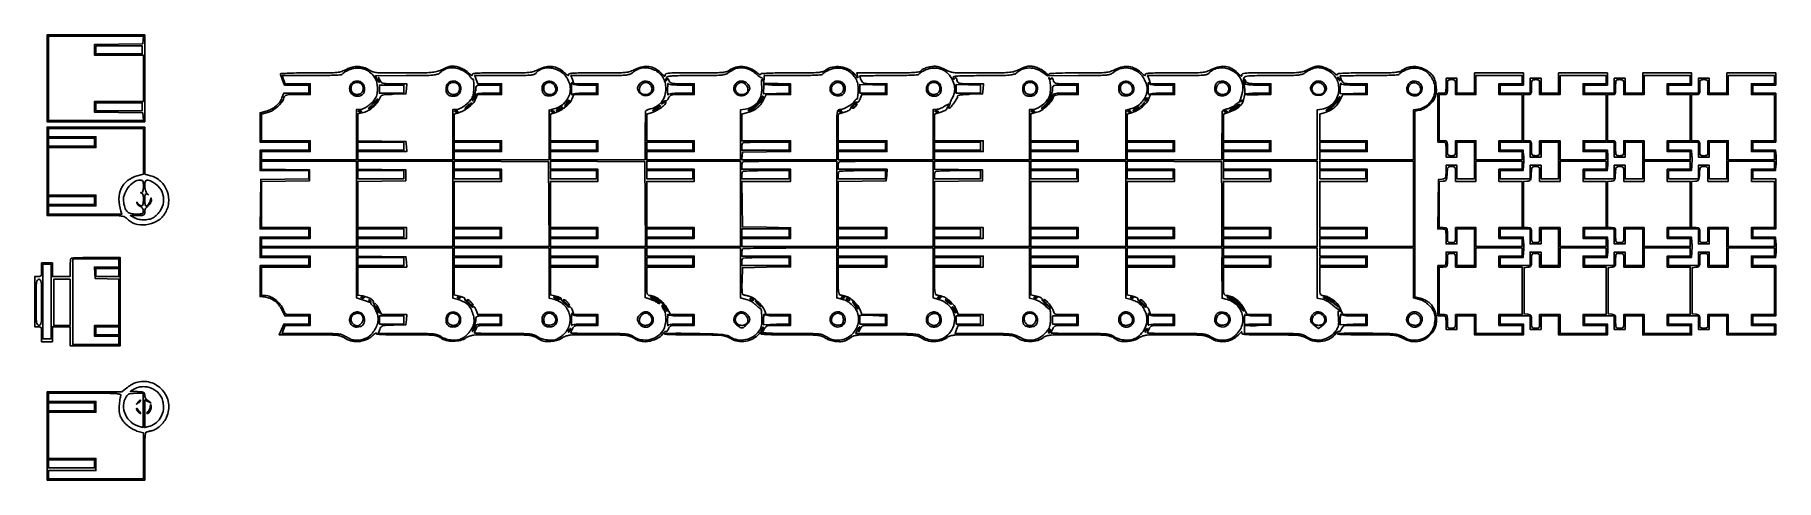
# Model space of a CAD drawing. Extents: x 210 to 1493, y 694 to 1022.
import ezdxf

# ---------------------------------------------------------------- set-up
doc = ezdxf.new("R2010")
doc.units = 0

msp = doc.modelspace()

# ---------------------------------------------------------------- linework, layer by layer
for points in [[(219, 990), (219, 958), (255, 958), (291, 958), (291, 990), (291, 1022), (255, 1022), (219, 1022)], [(289.816422, 1018.25), (289.5, 1015.5), (271.75, 1015.226926), (254, 1014.953851), (254, 1010.976926), (254, 1007), (272, 1007), (290, 1007), (290, 990), (290, 973), (272, 973), (254, 973), (254, 969.023074), (254, 965.046149), (271.75, 964.773074), (289.5, 964.5), (289.816422, 961.75), (290.132845, 959), (255.066422, 959), (220, 959), (220, 990), (220, 1021), (255.066422, 1021), (290.132845, 1021)], [(289, 1011), (289, 1008), (272, 1008), (255, 1008), (255, 1011), (255, 1014), (272, 1014), (289, 1014)], [(482, 982), (482, 979), (473, 979), (464, 979), (464, 982), (464, 985), (473, 985), (482, 985)], [(837, 981.93138), (837, 979), (827.5, 979), (818, 979), (817.997758, 982.25), (817.995515, 985.5), (827.497758, 985.18138), (837, 984.86276)], [(907, 981.929031), (907, 979), (898, 979), (889, 979), (888.997704, 982.25), (888.995408, 985.5), (897.997704, 985.179031), (907, 984.858062)], [(289, 969), (289, 966), (272, 966), (255, 966), (255, 969), (255, 972), (272, 972), (289, 972)], [(254, 943), (254, 940), (237, 940), (220, 940), (220, 943), (220, 946), (237, 946), (254, 946)], [(482, 940), (482, 937), (465, 937), (448, 937), (448, 940), (448, 943), (465, 943), (482, 943)], [(553, 940), (553, 937), (536, 937), (519, 937), (519, 940), (519, 943), (536, 943), (553, 943)], [(624, 940), (624, 937), (607, 937), (590, 937), (590, 940), (590, 943), (607, 943), (624, 943)], [(695, 940), (695, 937), (678, 937), (661, 937), (661, 940), (661, 943), (678, 943), (695, 943)], [(837, 940), (837, 937), (819.5, 937), (802, 937), (802, 940), (802, 943), (819.5, 943), (837, 943)], [(907, 940), (907, 937), (890, 937), (873, 937), (873, 940), (873, 943), (890, 943), (907, 943)], [(978, 940), (978, 937), (961, 937), (944, 937), (944, 940), (944, 943), (961, 943), (978, 943)], [(1049, 940), (1049, 937), (1032, 937), (1015, 937), (1015, 940), (1015, 943), (1032, 943), (1049, 943)], [(1120, 940), (1120, 937), (1103, 937), (1086, 937), (1086, 940), (1086, 943), (1103, 943), (1120, 943)], [(1191, 940), (1191, 937), (1174, 937), (1157, 937), (1157, 940), (1157, 943), (1174, 943), (1191, 943)], [(447, 897.5), (447, 866), (412, 866), (377, 866), (377, 869), (377, 872), (395, 872), (413, 872), (413, 876), (413, 880), (395, 880), (377, 880), (377, 896.976926), (377, 913.953851), (394.75, 914.226926), (412.5, 914.5), (412.5, 918.5), (412.5, 922.5), (394.75, 922.773074), (377, 923.046149), (377, 926.023074), (377, 929), (412, 929), (447, 929)], [(518, 897.5), (518, 866), (483, 866), (448, 866), (448, 869), (448, 872), (466, 872), (484, 872), (484, 876), (484, 880), (466, 880), (448, 880), (448, 896.976926), (448, 913.953851), (465.75, 914.226926), (483.5, 914.5), (483.5, 918.5), (483.5, 922.5), (465.75, 922.773074), (448, 923.046149), (448, 926.023074), (448, 929), (483, 929), (518, 929)], [(588.764247, 897.25), (589.028493, 866), (554.014247, 866), (519, 866), (519, 869), (519, 872), (536.5, 872), (554, 872), (554, 876), (554, 880), (536.5, 880), (519, 880), (519, 897), (519, 914), (536.5, 914), (554, 914), (554, 918.5), (554, 923), (536.5, 923), (519, 923), (519, 926.012958), (519, 929.025916), (553.75, 928.762958), (588.5, 928.5)], [(659.764247, 897.25), (660.028493, 866), (625.014247, 866), (590, 866), (590, 869), (590, 872), (607.5, 872), (625, 872), (625, 876), (625, 880), (607.5, 880), (590, 880), (590, 897), (590, 914), (607.5, 914), (625, 914), (625, 918.5), (625, 923), (607.5, 923), (590, 923), (590, 926.012958), (590, 929.025916), (624.75, 928.762958), (659.5, 928.5)], [(730, 897.5), (730, 866), (695.5, 866), (661, 866), (661, 869), (661, 872), (678.5, 872), (696, 872), (696, 876), (696, 880), (678.5, 880), (661, 880), (661, 897), (661, 914), (678.5, 914), (696, 914), (696, 918.5), (696, 923), (678.5, 923), (661, 923), (661, 926), (661, 929), (695.5, 929), (730, 929)], [(943, 897.5), (943, 866), (908, 866), (873, 866), (873, 869), (873, 872), (891, 872), (909, 872), (909, 876), (909, 880), (891, 880), (873, 880), (873, 896.976926), (873, 913.953851), (890.75, 914.226926), (908.5, 914.5), (908.5, 918.5), (908.5, 922.5), (890.75, 922.773074), (873, 923.046149), (873, 926.023074), (873, 929), (908, 929), (943, 929)], [(1014, 897.5), (1014, 866), (979, 866), (944, 866), (944, 869), (944, 872), (961.5, 872), (979, 872), (979, 876), (979, 880), (961.5, 880), (944, 880), (944, 897), (944, 914), (961.5, 914), (979, 914), (979, 918.5), (979, 923), (961.5, 923), (944, 923), (944, 926), (944, 929), (979, 929), (1014, 929)], [(1084.698881, 897.25), (1084.897761, 866), (1049.948881, 866), (1015, 866), (1015, 869), (1015, 872), (1032.5, 872), (1050, 872), (1050, 876), (1050, 880), (1032.5, 880), (1015, 880), (1015, 897), (1015, 914), (1032.5, 914), (1050, 914), (1050, 918.5), (1050, 923), (1032.5, 923), (1015, 923), (1015, 926.012958), (1015, 929.025916), (1049.75, 928.762958), (1084.5, 928.5)], [(1155, 897.5), (1155, 866), (1120.5, 866), (1086, 866), (1086, 869), (1086, 872), (1103.5, 872), (1121, 872), (1121, 876), (1121, 880), (1103.5, 880), (1086, 880), (1086, 897), (1086, 914), (1103.5, 914), (1121, 914), (1121, 918.5), (1121, 923), (1103.5, 923), (1086, 923), (1086, 926), (1086, 929), (1120.5, 929), (1155, 929)], [(1226, 897.5), (1226, 866), (1191.5, 866), (1157, 866), (1157, 869), (1157, 872), (1174.5, 872), (1192, 872), (1192, 876), (1192, 880), (1174.5, 880), (1157, 880), (1157, 897), (1157, 914), (1174.5, 914), (1192, 914), (1192, 918.5), (1192, 923), (1174.5, 923), (1157, 923), (1157, 926), (1157, 929), (1191.5, 929), (1226, 929)], [(482, 919), (482, 916), (465, 916), (448, 916), (448, 919), (448, 922), (465, 922), (482, 922)], [(553, 919), (553, 916), (536, 916), (519, 916), (519, 919), (519, 922), (536, 922), (553, 922)], [(624, 919), (624, 916), (607, 916), (590, 916), (590, 919), (590, 922), (607, 922), (624, 922)], [(695, 919), (695, 916), (678, 916), (661, 916), (661, 919), (661, 922), (678, 922), (695, 922)], [(978, 919), (978, 916), (961, 916), (944, 916), (944, 919), (944, 922), (961, 922), (978, 922)], [(1049, 919), (1049, 916), (1032, 916), (1015, 916), (1015, 919), (1015, 922), (1032, 922), (1049, 922)], [(1120, 919), (1120, 916), (1103, 916), (1086, 916), (1086, 919), (1086, 922), (1103, 922), (1120, 922)], [(1191, 919), (1191, 916), (1174, 916), (1157, 916), (1157, 919), (1157, 922), (1174, 922), (1191, 922)], [(254, 900), (254, 897), (237, 897), (220, 897), (220, 900), (220, 903), (237, 903), (254, 903)], [(482, 876), (482, 873), (465, 873), (448, 873), (448, 876), (448, 879), (465, 879), (482, 879)], [(553, 876), (553, 873), (536, 873), (519, 873), (519, 876), (519, 879), (536, 879), (553, 879)], [(624, 876), (624, 873), (607, 873), (590, 873), (590, 876), (590, 879), (607, 879), (624, 879)], [(695, 876), (695, 873), (678, 873), (661, 873), (661, 876), (661, 879), (678, 879), (695, 879)], [(766, 876), (766, 873), (748.5, 873), (731, 873), (731, 876), (731, 879), (748.5, 879), (766, 879)], [(837, 876), (837, 873), (819.5, 873), (802, 873), (802, 876), (802, 879), (819.5, 879), (837, 879)], [(907, 876), (907, 873), (890, 873), (873, 873), (873, 876), (873, 879), (890, 879), (907, 879)], [(978, 876), (978, 873), (961, 873), (944, 873), (944, 876), (944, 879), (961, 879), (978, 879)], [(1049, 876), (1049, 873), (1032, 873), (1015, 873), (1015, 876), (1015, 879), (1032, 879), (1049, 879)], [(1120, 876), (1120, 873), (1103, 873), (1086, 873), (1086, 876), (1086, 879), (1103, 879), (1120, 879)], [(1191, 876), (1191, 873), (1174, 873), (1157, 873), (1157, 876), (1157, 879), (1174, 879), (1191, 879)], [(222, 825.5), (222, 798), (219, 798), (216, 798), (216, 825.5), (216, 853), (219, 853), (222, 853)], [(272, 854), (272, 851), (262.942502, 851), (253.885004, 851), (254.192502, 846.75), (254.5, 842.5), (263.25, 842.211067), (272, 841.922134), (272, 824.961067), (272, 808), (263, 808), (254, 808), (254, 804), (254, 800), (263, 800), (272, 800), (272, 797), (272, 794), (255, 794), (238, 794), (238, 825.5), (238, 857), (255, 857), (272, 857)], [(272, 847), (272, 844), (263.5, 844), (255, 844), (255, 847), (255, 850), (263.5, 850), (272, 850)], [(482, 855), (482, 852), (465, 852), (448, 852), (448, 855), (448, 858), (465, 858), (482, 858)], [(553, 855), (553, 852), (536, 852), (519, 852), (519, 855), (519, 858), (536, 858), (553, 858)], [(624, 855), (624, 852), (607, 852), (590, 852), (590, 855), (590, 858), (607, 858), (624, 858)], [(695, 855), (695, 852), (678, 852), (661, 852), (661, 855), (661, 858), (678, 858), (695, 858)], [(837, 855), (837, 852), (819.5, 852), (802, 852), (802, 855), (802, 858), (819.5, 858), (837, 858)], [(907, 855), (907, 852), (890, 852), (873, 852), (873, 855), (873, 858), (890, 858), (907, 858)], [(978, 855), (978, 852), (961, 852), (944, 852), (944, 855), (944, 858), (961, 858), (978, 858)], [(1049, 855), (1049, 852), (1032, 852), (1015, 852), (1015, 855), (1015, 858), (1032, 858), (1049, 858)], [(1120, 855), (1120, 852), (1103, 852), (1086, 852), (1086, 855), (1086, 858), (1103, 858), (1120, 858)], [(1191, 855), (1191, 852), (1174, 852), (1157, 852), (1157, 855), (1157, 858), (1174, 858), (1191, 858)], [(236, 825), (236, 808), (230, 808), (224, 808), (224, 825), (224, 842), (230, 842), (236, 842)], [(482, 812), (482, 809), (473, 809), (464, 809), (464, 812), (464, 815), (473, 815), (482, 815)], [(837, 811.93138), (837, 809), (827.5, 809), (818, 809), (817.997758, 812.25), (817.995515, 815.5), (827.497758, 815.18138), (837, 814.86276)], [(907, 812), (907, 809), (898, 809), (889, 809), (889, 812), (889, 815), (898, 815), (907, 815)], [(978, 812), (978, 809), (969, 809), (960, 809), (960, 812), (960, 815), (969, 815), (978, 815)], [(272, 804), (272, 801), (263.5, 801), (255, 801), (255, 804), (255, 807), (263.5, 807), (272, 807)], [(254, 748), (254, 745), (237, 745), (220, 745), (220, 748), (220, 751), (237, 751), (254, 751)], [(254, 706), (254, 703), (237, 703), (220, 703), (220, 706), (220, 709), (237, 709), (254, 709)]]:
    msp.add_lwpolyline(points, close=True)
for points in [[(439.697085, 996.580635, -0.044037), (436.161952, 995.065005, -0.055266), (432.674572, 994.334106, -0.02223), (427.223114, 994.051893, -0.001817), (412.947085, 994, 0.003749), (404.531582, 993.936905, 0.006246), (397.446956, 993.742124, 0.001563), (391.340501, 993.478742, 0.400737), (391, 993.122124, 0.072911), (391.077669, 992.592325, 0.008326), (391.444567, 991.438125, 0.009915), (391.93389, 990.073354, 0.007922), (392.51342, 988.622124), (394.02684, 985), (403.01342, 985), (412, 985), (412, 982), (412, 979), (402.700888, 979), (393.401777, 979), (392.154055, 975.549486, -0.074539), (390.438408, 972.377253, -0.058166), (387.733692, 969.535982, -0.055169), (384.286821, 967.259984, -0.053054), (380.380836, 965.756885), (376, 964.58519), (376, 953.792595), (376, 943), (394, 943), (412, 943), (412, 940), (412, 937), (394, 937), (376, 937), (376, 929.5), (376, 922), (394, 922), (412, 922), (412, 919.023074), (412, 916.046149), (394.25, 915.773074), (376.5, 915.5), (376.227441, 897.25), (375.954883, 879), (393.977441, 879), (412, 879), (412, 876), (412, 873), (394, 873), (376, 873), (376, 865.5), (376, 858), (394, 858), (412, 858), (412, 855), (412, 852), (394, 852), (376, 852), (376, 840.631669), (376, 829.263338), (379.953174, 828.733106, -0.062353), (383.721595, 827.739186, -0.068041), (387.008551, 825.864637, -0.065352), (389.773966, 823.103169, -0.051233), (392.003379, 819.49302), (394.178413, 815), (403.089206, 815), (412, 815), (412, 812), (412, 809), (402.75, 808.989829), (393.5, 808.979658), (391.824262, 804.989829), (390.148524, 801), (412.614755, 801, -0.001835), (426.369311, 800.949525, -0.018233), (432.13282, 800.696918, -0.045983), (435.449396, 800.120213, -0.093413), (437.823549, 798.972334, 0.094545), (442.655698, 796.649399, 0.080927), (448.28322, 796.095693, 0.0792), (453.90518, 797.36171, 0.084453), (458.717336, 800.299324, -0.008453), (460.081877, 801.4479, -0.023443), (461.090731, 802.192614, -0.092293), (461.539673, 802.385049, -0.660549), (461.636938, 802.25, 0.543876), (461.959745, 801.586691, 0.016116), (465.655175, 801.255476, 0.012115), (471.87789, 801.050483, 0.002175), (483.481476, 801, -0.001671), (497.873787, 800.951894, -0.020211), (503.399129, 800.691445, -0.055657), (506.586494, 800.049586, -0.081863), (509.124273, 798.75, 0.103286), (513.070666, 796.936297, 0.05724), (518.360857, 796.348807, 0.056967), (523.687845, 796.977985, 0.097353), (527.7526, 798.819945, -0.075891), (530.418691, 800.167789, -0.058154), (533.622989, 800.818699, -0.020602), (539.14231, 801.056365, -0.001581), (554.007236, 801.036662, -0.001547), (569.18652, 800.92156, -0.022124), (574.586958, 800.624677, -0.062768), (577.808951, 799.88883, -0.062396), (580.754636, 798.375679, 0.029471), (582.968891, 797.047663, 0.063265), (584.832595, 796.356872, 0.055919), (586.951736, 796.108068, 0.018847), (590.065397, 796.209419, 0.024054), (592.695862, 796.522136, 0.03219), (595.034639, 797.071681, 0.035553), (597.077268, 797.855068, 0.045401), (598.817997, 798.870402, -0.078181), (601.449498, 800.183143, -0.056099), (604.679098, 800.819706, -0.020148), (610.255718, 801.055392, -0.001609), (625.007236, 801.036662, -0.001592), (640.005506, 800.921612, -0.021335), (645.500354, 800.627256, -0.059573), (648.758812, 799.915049, -0.065604), (651.644183, 798.466717, 0.034244), (653.537477, 797.363066, 0.040386), (655.464227, 796.59666, 0.040362), (657.490076, 796.149646, 0.034137), (659.679385, 796, 0.061107), (663.550299, 796.474853, 0.045172), (667.629789, 797.892298, 0.046661), (671.099616, 799.869531, 0.117587), (673.016738, 802.031274, -0.046845), (673.501474, 802.763103, -0.069496), (674.061598, 803.28847, -0.093053), (674.606057, 803.537543, -0.201943), (675.052046, 803.467834, 0.249728), (675.489753, 803.439725, 0.0933), (676.010113, 803.804481, 0.06408), (676.535051, 804.501673, 0.038536), (676.977122, 805.439826, -0.08696), (677.853675, 806.912789, -0.153649), (679.044546, 807.652115, -0.058048), (681.212719, 807.945978, -0.004687), (686.975249, 808), (696, 808), (696, 812), (696, 816), (687.248283, 816), (678.496566, 816), (676.07908, 820.557006, 0.064995), (673.646475, 823.982128, 0.048079), (670.171938, 827.075009, 0.049798), (666.413017, 829.286279, 0.108482), (663.162142, 830, -0.166302), (661.957068, 830.412212, -0.179012), (661.30148, 831.464074, -0.04747), (661.044497, 833.829631, -0.003335), (661, 840.5), (661, 851), (678.5, 851), (696, 851), (696, 855), (696, 859), (678.5, 859), (661, 859), (661, 862), (661, 865), (695.5, 865), (730, 865), (730, 846.618715), (730, 828.23743), (734.271604, 827.161828, -0.040133), (736.143803, 826.527038, -0.027901), (738.142597, 825.529491, -0.028077), (739.996158, 824.32874, -0.043989), (741.424629, 823.07867, 0.015426), (742.572116, 821.952631, 0.023966), (743.634994, 821.06247, 0.020641), (744.527657, 820.441235, 0.287081), (744.903025, 820.438386, -0.525873), (745.151862, 820.328238, -0.010762), (745.415308, 818.739077, -0.015492), (745.647611, 816.669498, -0.008635), (745.808662, 814.137761, -0.013648), (745.878839, 810.437641, -0.047049), (745.633923, 808.053293, -0.061437), (744.990785, 806.106741, -0.036824), (743.788729, 803.984932, -0.10257), (739.547662, 799.811879, -0.093126), (733.851856, 797.489388, -0.093826), (727.739081, 797.401645, -0.106112), (722.306842, 799.597746, 0.091783), (719.875432, 800.661932, 0.033962), (716.170768, 801.265926, 0.015813), (709.920149, 801.654549, 0.002124), (696.748882, 802, 0.003088), (688.025049, 802.137829, 0.005153), (680.681234, 802.132812, 0.001067), (674.292896, 802.048979, 0.410188), (673.998882, 801.75, 0.402245), (674.293244, 801.444218, 0.001113), (680.535609, 801.211145, 0.005264), (687.718236, 801.03466, 0.003159), (696.25, 800.96879, -0.001727), (710.657085, 800.89882, -0.021615), (716.102043, 800.617968, -0.057205), (719.424441, 799.913142, -0.05724), (722.5, 798.473914, 0.093847), (727.918873, 796.403893, 0.084423), (733.933506, 796.347932, 0.086254), (739.516561, 798.267903, 0.104581), (743.700513, 801.876581, -0.024107), (744.245393, 802.524948, -0.135123), (744.62696, 802.761567, -0.361721), (744.865049, 802.658739, -0.111335), (744.968197, 802.25, 0.377577), (745.582441, 801.587331, 0.011204), (749.668757, 801.264503, 0.011655), (756.009359, 801.054406, 0.002454), (767.09563, 801, -0.001826), (780.839296, 800.949797, -0.019379), (786.433179, 800.69197, -0.050267), (789.684453, 800.08265, -0.083459), (792.186967, 798.866868, 0.072301), (795.060777, 797.391039, 0.038434), (798.941369, 796.386748, 0.038333), (802.96266, 795.984149, 0.067367), (806.278006, 796.354927, 0.041539), (807.385527, 796.732964, 0.019372), (808.752039, 797.394256, 0.019039), (810.140658, 798.20325, 0.025236), (811.334202, 799.048244, -0.097305), (813.674069, 800.244236, -0.050453), (816.916942, 800.826632, -0.018692), (822.650247, 801.053214, -0.001652), (837.139929, 801.036067, -0.001807), (851.250798, 800.921756, -0.017526), (857.225722, 800.642154, -0.043535), (860.674967, 800.054237, -0.090983), (863.133743, 798.904766, 0.087755), (867.601581, 796.781087, 0.069761), (872.906347, 796.091033, 0.070505), (878.13882, 796.88569, 0.094031), (882.395237, 799.096253, -0.099962), (884.701199, 800.259648, -0.048189), (887.975673, 800.827422, -0.018278), (893.760048, 801.052146, -0.001692), (908.082688, 801.036324, -0.001818), (922.091358, 800.922516, -0.017354), (928.065554, 800.64473, -0.042743), (931.497988, 800.06753, -0.096448), (933.869061, 798.938686, 0.093365), (938.288742, 796.801294, 0.068187), (943.710124, 796.103023, 0.068505), (949.092028, 796.888181, 0.096511), (953.395237, 799.096253, -0.099799), (955.698695, 800.259317, -0.048288), (958.965596, 800.82729, -0.018333), (964.733408, 801.052201, -0.0017), (979.00132, 801.036689, -0.001547), (994.184886, 800.921573, -0.022119), (999.586347, 800.624697, -0.062764), (1002.80877, 799.888852, -0.062406), (1005.754636, 798.375679, 0.029471), (1007.968891, 797.047663, 0.063265), (1009.832595, 796.356872, 0.055919), (1011.951736, 796.108068, 0.018847), (1015.065397, 796.209419, 0.024054), (1017.695862, 796.522136, 0.03219), (1020.034639, 797.071681, 0.035553), (1022.077268, 797.855068, 0.045401), (1023.817997, 798.870402, -0.078181), (1026.449498, 800.183143, -0.056099), (1029.679098, 800.819706, -0.020148), (1035.255718, 801.055392, -0.001609), (1050.007236, 801.036662, -0.001592), (1065.005506, 800.921612, -0.021335), (1070.500354, 800.627256, -0.059573), (1073.758812, 799.915049, -0.065604), (1076.644183, 798.466717, 0.100189), (1081.798103, 796.308787, 0.088946), (1087.617769, 796.195969, 0.086892), (1093.230103, 798.12705, 0.089666), (1097.782543, 801.83555, -0.013588), (1098.68104, 802.828454, -0.075197), (1099.249407, 803.267733, -0.505512), (1099.456068, 803.173398, -0.140119), (1099.425554, 802.75, 0.417064), (1099.890985, 801.76108, 0.064794), (1102.237241, 801.257949, 0.01865), (1107.392183, 801.028199, 0.001462), (1121.143011, 800.96879, -0.001714), (1135.626692, 800.898934, -0.021535), (1141.090619, 800.618317, -0.057142), (1144.420979, 799.913571, -0.057399), (1147.5, 798.473914, 0.095182), (1153.016889, 796.383162, 0.086051), (1159.124165, 796.37841, 0.088485), (1164.730435, 798.408434, 0.109271), (1168.818422, 802.153159, -0.045566), (1169.391769, 802.830301, -0.063197), (1170.023759, 803.311656, -0.080454), (1170.615121, 803.537037, -0.191578), (1171.070295, 803.456556, 0.253523), (1171.500877, 803.431989, 0.091619), (1172.015473, 803.801168, 0.062944), (1172.5364, 804.500785, 0.037764), (1172.977122, 805.439826, -0.08696), (1173.853675, 806.912789, -0.153649), (1175.044546, 807.652115, -0.058048), (1177.212719, 807.945978, -0.004687), (1182.975249, 808), (1192, 808), (1192, 812), (1192, 816), (1183.01342, 816), (1174.02684, 816), (1172.566546, 819.25, 0.01307), (1171.910632, 820.613318, 0.011002), (1171.147226, 822.022192, 0.01115), (1170.393168, 823.277665, 0.02996), (1169.785442, 824.123419, 0.065152), (1167.757288, 826.042217, 0.02977), (1164.678691, 828.007073, 0.028873), (1161.497841, 829.546758, 0.098167), (1159.25, 829.996262, -0.152878), (1157.982482, 830.395401, -0.190066), (1157.30366, 831.416578, -0.049579), (1157.043556, 833.730386, -0.003217), (1157, 840.5), (1157, 851), (1174.5, 851), (1192, 851), (1192, 855), (1192, 859), (1174.5, 859), (1157, 859), (1157, 862), (1157, 865), (1191.5, 865), (1226, 865), (1226, 846.618715), (1226, 828.23743), (1230.383234, 827.133719, -0.076204), (1233.926074, 825.640887, -0.052823), (1237.375138, 822.983612, -0.053524), (1240.134395, 819.719988, -0.087472), (1241.609119, 816.42126, -0.065777), (1241.974014, 813.249428, -0.042217), (1241.599107, 809.557879, -0.042237), (1240.610093, 805.984573, -0.06618), (1239.121131, 803.170113, -0.102665), (1235.031309, 799.379801, -0.091171), (1229.596901, 797.328332, -0.091269), (1223.793432, 797.34525, -0.103184), (1218.649011, 799.463441, 0.065234), (1215.778952, 800.906732, 0.057776), (1212.512808, 801.637928, 0.021324), (1207.031464, 801.979161, 0.0017), (1192.508592, 802.213441, 0.003122), (1183.877097, 802.269424, 0.005207), (1176.610923, 802.195511, 0.001089), (1170.29302, 802.051666, 0.407266), (1169.999128, 801.75, 0.402548), (1170.293148, 801.444691, 0.001149), (1176.43226, 801.220312, 0.005349), (1183.50118, 801.053902, 0.00321), (1191.897926, 801, -0.00181), (1206.043935, 800.948782, -0.021817), (1211.482058, 800.67191, -0.055563), (1214.878649, 799.963885, -0.050746), (1218.147926, 798.512045, 0.084581), (1224.370254, 796.23671, 0.104622), (1230.525988, 796.400966, 0.103876), (1236.120456, 799.04959, 0.082341), (1240.726203, 803.92168, 0.108527), (1242.733755, 808.995206, 0.081225), (1242.724628, 815.02432, 0.080751), (1240.790269, 820.769707, 0.104975), (1237.242605, 825.023807, 0.037396), (1236.008385, 825.853335, 0.018808), (1234.341853, 826.719658, 0.018565), (1232.542753, 827.490191, 0.026129), (1230.883537, 828.03136), (1227.028169, 829.069503), (1227.028169, 897.426103), (1227.028169, 965.782703), (1230.535465, 966.440676, 0.080708), (1233.779935, 967.612192, 0.046954), (1237.201728, 969.9603, 0.046676), (1240.158265, 972.93549, 0.074203), (1242.00289, 976.006977, 0.083543), (1242.81555, 979.541376, 0.041174), (1242.709207, 984.164255, 0.041207), (1241.853428, 988.670633, 0.090076), (1240.331092, 991.824492, 0.04879), (1239.273379, 993.013863, 0.020857), (1237.650514, 994.393902, 0.020401), (1235.784753, 995.73211, 0.025267), (1233.941457, 996.814325, 0.066836), (1229.871258, 998.285737, 0.066166), (1225.542815, 998.63832, 0.067976), (1221.379454, 997.85227, 0.078069), (1217.790493, 995.992156, -0.094979), (1215.431047, 994.868079, -0.044148), (1212.073254, 994.302147, -0.017829), (1206.244243, 994.050879, -0.001856), (1192.540493, 994, 0.002586), (1181.676755, 993.943819, 0.010427), (1175.048651, 993.736976, 0.007933), (1170.557022, 993.431447, 0.389882), (1170, 992.825686, -0.356173), (1169.796031, 992.575676, -0.151225), (1169.335054, 992.621011, -0.062986), (1168.606548, 993.042017, -0.026098), (1167.736353, 993.777958, 0.055072), (1165.249362, 995.645749, 0.031192), (1161.889563, 997.359858, 0.031225), (1158.437438, 998.608128, 0.071255), (1155.701597, 999, 0.065049), (1154.47179, 998.839325, 0.017591), (1152.587885, 998.266854, 0.017498), (1150.476255, 997.459525, 0.017334), (1148.419478, 996.504185, -0.043639), (1144.805921, 995.051344, -0.050924), (1141.177065, 994.341048, -0.020985), (1135.511604, 994.059999, -0.001854), (1121.182612, 994.004185, 0.001306), (1106.864092, 993.964104, 0.020827), (1102.016568, 993.735814, 0.089955), (1099.949578, 993.167907, 0.373713), (1099.476631, 992.073628, -0.292349), (1099.364467, 991.654547, -0.329968), (1098.957332, 991.612464, -0.052346), (1097.920895, 992.382584, -0.010442), (1096.254503, 993.980791, 0.06602), (1092.073165, 997.182944, 0.095569), (1087.68494, 998.691622, 0.092015), (1082.926394, 998.487213, 0.057205), (1077.644373, 996.614437, -0.038249), (1073.781403, 995.077991, -0.05196), (1070.10505, 994.339388, -0.021766), (1064.493032, 994.0534, -0.001848), (1050.04334, 994, 0.001597), (1036.794196, 993.957677, 0.017263), (1031.444229, 993.738684, 0.050006), (1028.873289, 993.28316, 0.44116), (1028.413319, 992.365291, -0.516723), (1028.248285, 992.117451, -0.139903), (1027.698255, 992.257044, -0.038258), (1026.574236, 993.031028, -0.013803), (1025.098174, 994.292341, 0.061914), (1020.81068, 997.29561, 0.090798), (1016.431503, 998.680412, 0.088722), (1011.77061, 998.438739, 0.056618), (1006.644373, 996.614437, -0.037562), (1002.804251, 995.080977, -0.052066), (999.174371, 994.342145, -0.022246), (993.675217, 994.054407, -0.001948), (979.709345, 994, 0.00369), (970.952451, 993.935375, 0.00716), (963.959042, 993.731949, 0.002671), (958.22285, 993.452132, 0.245548), (957.522542, 993.036475, -0.262787), (957.136937, 992.824178, -0.095091), (956.502075, 992.953068, -0.063025), (955.709513, 993.402444, -0.035945), (954.875877, 994.124123, 0.059797), (952.527788, 995.96896, 0.037888), (949.421985, 997.549544, 0.037934), (946.120729, 998.640542, 0.060912), (943.181058, 999, 0.058217), (941.758132, 998.833759, 0.020891), (939.790513, 998.279912, 0.020394), (937.664207, 997.486985, 0.022746), (935.687496, 996.548636, -0.048764), (932.235795, 995.124802, -0.049863), (928.59942, 994.40982, -0.020165), (922.799334, 994.095289, -0.00181), (908.231103, 993.94624, -0.001805), (894.081946, 993.903782, -0.018345), (888.210181, 994.122877, -0.046135), (884.728568, 994.706864, -0.072439), (881.942546, 995.894695, 0.024579), (880.38047, 996.745008, 0.016698), (878.528225, 997.563195, 0.016855), (876.682589, 998.234507, 0.032112), (875.153539, 998.626478, 0.068387), (872.000196, 998.784851, 0.041446), (868.310897, 998.154503, 0.041662), (864.968585, 996.989687, 0.115371), (862.996182, 995.4954, -0.185493), (861.539584, 994.678238, -0.020706), (857.685649, 994.279752, -0.013253), (851.255351, 994.053824, -0.002154), (838.760924, 994), (815.766737, 994), (816.354836, 991.75, -0.026716), (816.578704, 990.658178, -0.600201), (816.374372, 990.506526, -0.111615), (815.877472, 990.896139, -0.004846), (814.489664, 992.634139, 0.10483), (809.970513, 996.423299, 0.084735), (803.946698, 998.418168, 0.086706), (797.732739, 998.279889, 0.11837), (792.662651, 995.949281, -0.104506), (790.434693, 994.850266, -0.043128), (787.099312, 994.298992, -0.017551), (781.256491, 994.050541, -0.001849), (767.592271, 994, 0.002836), (757.276363, 993.941493, 0.009205), (750.436978, 993.737951, 0.005257), (745.500981, 993.448005, 0.394091), (745, 992.911106, -0.446121), (744.761984, 992.697437, -0.084213), (744.126212, 992.877319, -0.043716), (743.167978, 993.440226, -0.020252), (742.025404, 994.32517, 0.073585), (737.188752, 997.307884, 0.081929), (731.870209, 998.621842, 0.085399), (726.595842, 998.136947, 0.089416), (721.879394, 995.914121, -0.096313), (719.524495, 994.843388, -0.039858), (716.052579, 994.300768, -0.016918), (710.067655, 994.052086, -0.001923), (696.528242, 994, 0.001283), (681.981677, 993.962669, 0.020504), (677.060981, 993.735494, 0.087984), (674.956459, 993.169665, 0.376391), (674.476631, 992.073628, -0.292349), (674.364467, 991.654547, -0.329968), (673.957332, 991.612464, -0.052346), (672.920895, 992.382584, -0.010442), (671.254503, 993.980791, 0.06602), (667.073165, 997.182944, 0.095569), (662.68494, 998.691622, 0.092015), (657.926394, 998.487213, 0.057205), (652.644373, 996.614437, -0.038249), (648.781403, 995.077991, -0.05196), (645.10505, 994.339388, -0.021766), (639.493032, 994.0534, -0.001848), (625.04334, 994, 0.001597), (611.794196, 993.957677, 0.017263), (606.444229, 993.738684, 0.050006), (603.873289, 993.28316, 0.44116), (603.413319, 992.365291, -0.516723), (603.248285, 992.117451, -0.139903), (602.698255, 992.257044, -0.038258), (601.574236, 993.031028, -0.013803), (600.098174, 994.292341, 0.061914), (595.81068, 997.29561, 0.090798), (591.431503, 998.680412, 0.088722), (586.77061, 998.438739, 0.056618), (581.644373, 996.614437, -0.038249), (577.781403, 995.077991, -0.05196), (574.10505, 994.339388, -0.021766), (568.493032, 994.0534, -0.001848), (554.04334, 994, 0.001589), (540.769009, 993.957806, 0.017343), (535.431619, 993.738642, 0.050813), (532.875434, 993.280727, 0.440112), (532.415655, 992.359204, -0.412658), (532.298958, 992.095294, -0.228547), (531.9144, 992.125217, -0.046942), (531.025601, 992.760875, -0.014865), (529.82509, 993.866747, 0.052348), (527.21288, 995.934221, 0.043268), (524.059893, 997.569422, 0.043432), (520.686725, 998.631895, 0.053965), (517.419478, 998.994423, 0.06929), (516.310641, 998.843048, 0.01641), (514.526933, 998.277858, 0.016577), (512.501566, 997.485709, 0.01567), (510.494099, 996.547221, -0.045601), (506.909038, 995.125652, -0.048146), (503.190376, 994.409896, -0.019973), (497.332688, 994.093315, -0.00186), (482.860016, 993.943786, -0.001721), (468.416737, 993.898017, -0.019631), (462.722948, 994.123214, -0.051525), (459.331335, 994.746507, -0.067319), (456.453709, 996.02861, 0.056574), (452.279361, 997.996595, 0.07378), (448.12988, 998.752637, 0.074081), (443.952812, 998.270314, 0.057612)], [(455.938211, 995.160396, -0.044537), (458.987415, 992.482351, -0.070849), (461.000462, 989.660428, -0.072024), (462.124998, 986.4236, -0.047679), (462.5, 982.5, -0.022005), (462.383331, 979.850274, -0.040639), (462.020457, 977.726621, -0.04783), (461.376053, 975.939429, -0.049049), (460.408052, 974.32333, -0.048276), (457.986343, 971.639819, -0.0388), (454.919399, 969.246766, -0.040093), (451.815043, 967.531073, -0.106589), (449.352117, 967), (447, 967), (447, 948.5), (447, 930), (412, 930), (377, 930), (377, 933), (377, 936), (395, 936), (413, 936), (413, 940), (413, 944), (395, 944), (377, 944), (377, 953.792595), (377, 963.58519), (381.449256, 964.775185, 0.070402), (385.201028, 966.36988, 0.045476), (389.012229, 969.168436, 0.046302), (392.101726, 972.458343, 0.104263), (393.594141, 975.519067, -0.102952), (394.283996, 976.943227, -0.169516), (395.392458, 977.667383, -0.05666), (397.562079, 977.950264, -0.004113), (403.608408, 978), (413, 978), (413, 982), (413, 986), (403.719238, 986), (394.438475, 986), (393.306102, 989), (392.173728, 992), (414.027847, 992, 0.003117), (423.895918, 992.061522, 0.009121), (430.696316, 992.270437, 0.005622), (435.68368, 992.571026, 0.240952), (436.564354, 993.104127, -0.098222), (437.066901, 993.644233, -0.016022), (438.258488, 994.448203, -0.017119), (439.743416, 995.312809, -0.014341), (441.373371, 996.129228, -0.063891), (445.084056, 997.309954, -0.061798), (449.015721, 997.534374, -0.063794), (452.764242, 996.79854, -0.077761)], [(524.672043, 996.061832, -0.031058), (526.393067, 995.147615, -0.025315), (528.114204, 993.967556, -0.026018), (529.590999, 992.714404, -0.058836), (530.531427, 991.592381, 0.023671), (531.225657, 990.634951, 0.037416), (531.916194, 989.892971, 0.043114), (532.516049, 989.42711, 0.289645), (532.876069, 989.423406, -0.532942), (533.134838, 989.306064, -0.014562), (533.335387, 987.84749, -0.017808), (533.47622, 985.892248, -0.009731), (533.516685, 983.488128, -0.016049), (533.404024, 980.245127, -0.039852), (533.057543, 977.896716, -0.051692), (532.418385, 976.027261, -0.051285), (531.408052, 974.323308, -0.048276), (528.986335, 971.639805, -0.0388), (525.919389, 969.246759, -0.040092), (522.815035, 967.531071, -0.106588), (520.352117, 967), (518, 967), (518, 948.5), (518, 930), (483, 930), (448, 930), (448, 933), (448, 936), (466.060365, 936), (484.120731, 936), (483.810365, 939.75), (483.5, 943.5), (465.75, 943.773074), (448, 944.046149), (448, 953.904359), (448, 963.76257), (452.264144, 964.836294, 0.067039), (455.775743, 966.241118, 0.049584), (459.200251, 968.652539, 0.049576), (462.083627, 971.691573, 0.066938), (463.98507, 974.963956, -0.064528), (465.000103, 976.730283, -0.155402), (466.220481, 977.586874, -0.063511), (468.367276, 977.970463, -0.00467), (474.35636, 978.213882), (483.5, 978.5), (483.810365, 982.25), (484.120731, 986), (474.753407, 986, -0.004334), (468.637194, 986.053014, -0.059642), (466.443868, 986.354229, -0.156097), (465.214073, 987.134388, -0.074649), (464.230712, 988.75, 0.000826), (463.478493, 990.532171, 0.191193), (463.354923, 990.657365, 0.616592), (463.290048, 990.603716, 0.001307), (463.661898, 989, -0.014284), (464.018319, 987.258626, -0.600789), (463.779789, 987.072689, -0.163016), (463.297582, 987.515706, -0.006293), (462.137435, 989.680558), (461.003961, 991.861116), (483.722347, 991.963267, 0.001725), (497.719979, 992.074502, 0.018424), (503.400221, 992.348735, 0.048447), (506.555502, 992.929108, 0.11943), (508.589668, 994.084239, -0.076497), (512.040742, 996.45281, -0.081792), (515.966439, 997.605387, -0.077486), (520.231627, 997.46753, -0.059879)], [(596.03811, 995.75, -0.078221), (599.948223, 992.939711, -0.075221), (602.867581, 989.0296, -0.076907), (604.452731, 984.514901, -0.088106), (604.491059, 979.947079, -0.076433), (603.161248, 975.93342, -0.066917), (600.641246, 972.298077, -0.06683), (597.246914, 969.453227, -0.075833), (593.360211, 967.751369), (589, 966.58519), (589, 948.292595), (589, 930), (554, 930), (519, 930), (519, 933), (519, 936), (536.5, 936), (554, 936), (554, 940), (554, 944), (536.5, 944), (519, 944), (519, 953.841712), (519, 963.683425), (523.01658, 964.886821, 0.058659), (526.640205, 966.45436, 0.043865), (530.201712, 968.960243, 0.044799), (533.169991, 971.958084, 0.07469), (534.998094, 974.995398), (536.242641, 978), (545.12132, 978), (554, 978), (554, 982), (554, 986), (545.219238, 986), (536.438475, 986), (535.306102, 989), (534.173728, 992), (555.931877, 992, 0.001743), (569.425594, 992.047027, 0.019571), (574.780571, 992.294107, 0.05341), (577.702576, 992.862016, 0.134948), (579.513678, 994.015114, -0.097455), (582.77726, 996.449747, -0.085718), (586.871582, 997.607709, -0.078586), (591.432514, 997.369208, -0.06458)], [(666.595463, 996.096118, -0.070618), (670.138182, 993.838811, -0.076677), (672.799153, 990.739441, -0.075147), (674.440151, 986.926038, -0.064178), (675, 982.582306, -0.07364), (674.191556, 977.122894, -0.089976), (671.841282, 972.535871, -0.094205), (668.133146, 969.217575, -0.089405), (663.398553, 967.414991, 0.030257), (662.09426, 967.087584, 0.042659), (660.986934, 966.630209, 0.04978), (660.20247, 966.120228, 0.218593), (659.961224, 965.638709, 0.007514), (659.944987, 964.784694, 0.000111), (659.926119, 959.767308, 0.000303), (659.909047, 953.943221, 0.0002), (659.896169, 947.25), (659.869889, 930), (624.934944, 930), (590, 930), (590, 933), (590, 936), (607.5, 936), (625, 936), (625, 940), (625, 944), (607.5, 944), (590, 944), (590, 953.841712), (590, 963.683425), (594.01658, 964.886821, 0.058659), (597.640205, 966.45436, 0.043865), (601.201712, 968.960243, 0.044799), (604.169991, 971.958084, 0.07469), (605.998094, 974.995398), (607.242641, 978), (616.12132, 978), (625, 978), (625, 982), (625, 986), (616.097825, 986), (607.19565, 986), (606.149845, 989), (605.104039, 992), (626.417161, 992, 0.001897), (639.608743, 992.050038, 0.019883), (645.006217, 992.305779, 0.05171), (648.106468, 992.903411, 0.09346), (650.391922, 994.093646, -0.056352), (654.292275, 996.506122, -0.079765), (658.206323, 997.640752, -0.080126), (662.265462, 997.490691, -0.057422)], [(735.126556, 996.981504, -0.040715), (736.714281, 996.397754, -0.024541), (738.491828, 995.466051, -0.024488), (740.178609, 994.358946, -0.038922), (741.490192, 993.237081, 0.01774), (742.615323, 992.189075, 0.022254), (743.732583, 991.304017, 0.021172), (744.713185, 990.657191, 0.136023), (745.280303, 990.5, -0.127065), (745.713468, 990.388113, -0.073257), (746.144286, 990.059375, -0.06537), (746.507684, 989.573513, -0.061364), (746.742798, 989, -0.005591), (746.969672, 988.130742, -0.452708), (746.898698, 988.028341, -0.271711), (746.747352, 988.095223, -0.003901), (746.154425, 988.932334, 0.407591), (745.78617, 989.002491, 0.225144), (745.528166, 988.574104, 0.039614), (745.498031, 987.067232, 0.00781), (745.700293, 984.368595, -0.073273), (745.345229, 978.018273, -0.104954), (743.098008, 972.865943, -0.110323), (739.055741, 969.243978, -0.087719), (733.509501, 967.307829), (730, 966.738315), (730, 948.369158), (730, 930), (695.5, 930), (661, 930), (661, 933), (661, 936), (678.5, 936), (696, 936), (696, 940), (696, 944), (678.5, 944), (661, 944), (661, 953.841712), (661, 963.683425), (664.954934, 964.868352, 0.051637), (668.145432, 966.195806, 0.033456), (671.525985, 968.335766, 0.029458), (674.314436, 970.637793, 0.208381), (675, 972.211338, 0.260187), (674.846741, 972.485917, 0.188151), (674.494729, 972.550215, 0.085121), (673.934138, 972.338491, 0.033541), (673.25, 971.872445, -0.001578), (672.122265, 970.993749, -0.369968), (672.000154, 970.999854, -0.385159), (671.990989, 971.118882, -0.00161), (672.863307, 972.23899, -0.044694), (673.45054, 972.864038, -0.060365), (674.087158, 973.305834, -0.075316), (674.674654, 973.510841, -0.186872), (675.115179, 973.428815, 0.263147), (675.528167, 973.412722, 0.087268), (676.028658, 973.793019, 0.060116), (676.539709, 974.498611, 0.035874), (676.977122, 975.439826, -0.08696), (677.853675, 976.912789, -0.153649), (679.044546, 977.652115, -0.058048), (681.212719, 977.945978, -0.004687), (686.975249, 978), (696, 978), (696, 982), (696, 986), (687.067388, 986, -0.005154), (681.681984, 986.055519, -0.049472), (679.407207, 986.328612, -0.133514), (678.197491, 986.964261, -0.129264), (677.458064, 988.132128, 0.020755), (677.07385, 989.188508, 0.184636), (676.740546, 989.542363, 0.322489), (676.377432, 989.478617, 0.052177), (675.905989, 988.882128, -0.046316), (675.311886, 988.112105, -0.612979), (675.045473, 988.188348, -0.124403), (675.085946, 988.919628, -0.015897), (675.606989, 990.418213, -0.257537), (676.655572, 991.301907, -0.030769), (679.771208, 991.723929, -0.016187), (685.322898, 991.950257, -0.002094), (697.202618, 992, 0.002083), (709.860004, 992.052739, 0.01882), (715.389222, 992.30709, 0.045287), (718.630076, 992.877149, 0.088769), (720.990789, 993.993441, -0.030523), (724.843071, 996.396569, -0.072227), (728.009614, 997.561499, -0.078524), (731.210064, 997.726756, -0.041474)], [(810, 995.130237, -0.052966), (813.292966, 992.162072, -0.07501), (815.457332, 988.87044, -0.073033), (816.59052, 985.018401, -0.047359), (816.802811, 980.371684, -0.010955), (816.63671, 978.032942, -0.01999), (816.383377, 976.136347, -0.017563), (816.089779, 974.744434, -0.5076), (815.800173, 974.625941, 0.253862), (815.453685, 974.644609, 0.071668), (814.987611, 974.334914, 0.053517), (814.482771, 973.775641, 0.034003), (814.016738, 973.031274, -0.112954), (812.416044, 971.192732, -0.031778), (809.184732, 969.139946, -0.032425), (805.671384, 967.496239, -0.093463), (803.039838, 967, 0.268929), (801.87812, 966.326449, 0.102893), (801.277565, 964.482663, 0.025795), (801.039637, 960.401924, 0.001665), (801, 948.5), (801, 930), (765.933578, 930), (730.867155, 930), (731.183578, 932.75), (731.5, 935.5), (749.25, 935.773074), (767, 936.046149), (767, 940.023074), (767, 944), (749, 944), (731, 944), (731, 953.792595), (731, 963.58519), (735.288269, 964.732127, 0.045575), (739.102809, 966.135055, 0.057277), (742.295261, 968.127436, 0.058051), (744.920009, 970.767708, 0.048722), (747.048224, 974.094526), (749.040648, 978), (758.020324, 978), (767, 978), (767, 981.93138), (767, 985.86276), (757.497758, 986.18138, 0.007393), (753.854387, 986.249636, 0.012331), (750.787458, 986.186093, 0.005973), (748.268983, 986.041568, 0.394931), (747.997758, 985.75, 0.381663), (748.267698, 985.449688, 0.006572), (750.643091, 985.220312, 0.012966), (753.549014, 985.053942, 0.007815), (757, 985), (766, 985), (766, 982.06862), (766, 979.13724), (756.474782, 978.81862), (746.949564, 978.5), (747.224782, 985.249931), (747.5, 991.999862), (768.690983, 991.999931, 0.003233), (778.242737, 992.061726, 0.009376), (784.846835, 992.271061, 0.005891), (789.689031, 992.572732, 0.240275), (790.564354, 993.104127, -0.098222), (791.066901, 993.644233, -0.016022), (792.258488, 994.448203, -0.017119), (793.743416, 995.312809, -0.014341), (795.373371, 996.129228, -0.063935), (799.092626, 997.312318, -0.062198), (803.025817, 997.532978, -0.064007), (806.786361, 996.786194, -0.076112)], [(880.938211, 995.160396, -0.080234), (884.938123, 991.108999, -0.086126), (887.340556, 986.097904, -0.090847), (887.840058, 980.801124, -0.102664), (886.372692, 975.915714, 0.010448), (885.661565, 974.534628, 0.012651), (885.055002, 973.209616, 0.011292), (884.600889, 972.077335, 0.08045), (884.484888, 971.5, -0.054081), (884.415633, 971.02833, -0.023948), (884.228343, 970.426563, -0.023366), (883.966933, 969.801908, -0.029084), (883.664552, 969.25, 0.052893), (883.430849, 968.770708, 0.115476), (883.382987, 968.367188, 0.189362), (883.521463, 968.105157, 0.179475), (883.804982, 968, 0.230579), (884.915294, 968.540782, 0.01228), (887.327308, 971.781977, 0.015326), (889.529027, 975.109366, 0.139368), (890, 976.766225, -0.339449), (890.415133, 977.307247, -0.026687), (892.307766, 977.707595, -0.022966), (895.147526, 978.018854, -0.008044), (899.25, 978.212474), (908.5, 978.5), (908.810365, 982.25), (909.120731, 986), (899.668773, 986, -0.003855), (893.418187, 986.048198, -0.061297), (891.320292, 986.339266, -0.182467), (890.243509, 987.110051, -0.085876), (889.5397, 988.697845, 0.021053), (889.187541, 989.886605, 0.11898), (888.834974, 990.44037, 0.328725), (888.46518, 990.489395, 0.12917), (888.070455, 990.113999, -0.037832), (887.642832, 989.526519, -0.264415), (887.321877, 989.409737, -0.232677), (887.027004, 989.622596, -0.030489), (886.697099, 990.346964, -0.460807), (887.157878, 991.196051, -0.03424), (890.12069, 991.618205, -0.015399), (895.837574, 991.860083, -0.001748), (908.778302, 991.963519, 0.001739), (922.711015, 992.074624, 0.018365), (928.393097, 992.34859, 0.04798), (931.552178, 992.926031, 0.119948), (933.579101, 994.074312, -0.099212), (937.753404, 996.670567, -0.087335), (942.802205, 997.6123, -0.083594), (948.063518, 996.781464, -0.080434), (952.840731, 994.270399), (956.181462, 991.75981), (979.263628, 991.936494, 0.001541), (994.214267, 992.097025, 0.02088), (999.665155, 992.400266, 0.061257), (1002.738921, 993.086618, 0.089603), (1005.138194, 994.462829, -0.122317), (1010.924267, 997.301343, -0.115002), (1017.508682, 997.193722, -0.110646), (1023.563477, 994.150489, -0.106434), (1027.842621, 988.777955, -0.021042), (1028.982991, 986.213665, -0.047993), (1029.568667, 984.180413, -0.054051), (1029.718473, 982.22721, -0.033993), (1029.491059, 979.947079, -0.076433), (1028.161248, 975.93342, -0.066917), (1025.641246, 972.298077, -0.06683), (1022.246914, 969.453227, -0.075833), (1018.360211, 967.751369), (1014, 966.58519), (1014, 948.292595), (1014, 930), (979, 930), (944, 930), (944, 933), (944, 936), (961.5, 936), (979, 936), (979, 940), (979, 944), (961.5, 944), (944, 944), (944, 953.870039), (944, 963.740078), (948.501405, 965.000393, 0.072828), (952.056054, 966.580953, 0.043684), (955.738044, 969.386439, 0.044058), (958.806576, 972.718015, 0.087455), (960.464914, 975.889455, -0.131688), (961.202594, 977.042367, -0.131596), (962.418171, 977.672184, -0.048935), (964.702571, 977.944296, -0.005191), (970.067388, 978), (979, 978), (979, 982), (979, 986), (970.108408, 986, -0.004284), (964.249331, 986.050206, -0.065395), (962.249096, 986.347893, -0.18239), (961.201131, 987.126781, -0.07785), (960.485115, 988.75, 0.022512), (960.155204, 989.797692, 0.094085), (959.81808, 990.363048, 0.334805), (959.51631, 990.424011, 0.195919), (959.255656, 990.136847, -0.031664), (958.950284, 989.440759, -0.28055), (958.675975, 989.273695, -0.223377), (958.352745, 989.425682, -0.021456), (957.813442, 990.136847, 0.042412), (957.45545, 990.569999, 0.631554), (957.314723, 990.5216, 0.098868), (957.351795, 990.082104, 0.008519), (957.684493, 989, -0.057298), (958.451767, 985.231365, -0.043396), (958.450254, 981.007735, -0.044827), (957.751595, 977.094815, -0.093115), (956.402307, 974.315635, -0.048365), (953.983551, 971.636301, -0.038775), (950.917632, 969.245502, -0.04005), (947.813704, 967.53069, -0.10657), (945.352117, 967), (943, 967), (943, 948.5), (943, 930), (908, 930), (873, 930), (873, 933), (873, 936), (891, 936), (909, 936), (909, 940), (909, 944), (891, 944), (873, 944), (873, 953.823696), (873, 963.647391), (877.598983, 965.073696, 0.018667), (879.360025, 965.692797, 0.027839), (880.842918, 966.374773, 0.026632), (881.939235, 967.03189, 0.253086), (882.18402, 967.5, -0.077815), (882.251137, 967.971586, -0.032564), (882.478909, 968.573437, -0.03123), (882.811475, 969.19793, -0.035251), (883.207482, 969.75, 0.085158), (883.709417, 970.62095, 0.591889), (883.458404, 970.909489, 0.07445), (882.243154, 970.448376, 0.00906), (879.77417, 969.003738, -0.026663), (878.355469, 968.239333, -0.023387), (876.80085, 967.59278, -0.024074), (875.34054, 967.142292, -0.062437), (874.25, 967.003738), (872, 967), (872, 948.5), (872, 930), (837, 930), (802, 930), (802, 933), (802, 936), (820, 936), (838, 936), (838, 940), (838, 944), (820, 944), (802, 944), (802.005249, 953.75), (802.010498, 963.5), (806.613244, 965, 0.018695), (808.373344, 965.647327, 0.028037), (809.849996, 966.353125, 0.026912), (810.936417, 967.027829, 0.257648), (811.168544, 967.5, -0.1765), (811.59313, 968.862953, -0.037338), (813.273326, 970.755483, -0.035362), (815.155069, 972.338598, -0.304495), (816.19773, 972.377796, 0.295397), (816.629815, 972.386821, 0.072368), (817.181074, 972.889992, 0.051281), (817.758836, 973.764168, 0.030164), (818.271608, 974.908616), (819.438475, 978), (828.719238, 978), (838, 978), (838, 982), (838, 986), (828.975249, 986, -0.004682), (823.209297, 986.053997, -0.058157), (821.042782, 986.348073, -0.153901), (819.852572, 987.088489, -0.086607), (818.975249, 988.5651, -0.005212), (818.601699, 989.579315, -0.007041), (818.286479, 990.504453, -0.004956), (818.041794, 991.283312, -0.073755), (818, 991.5651, -0.407814), (818.174113, 991.743068, -0.000405), (824.298289, 991.872248, -0.00317), (831.21945, 991.968747, -0.001901), (839.440983, 992, 0.003188), (849.112005, 992.061671, 0.009278), (855.790103, 992.270831, 0.005787), (860.68698, 992.572079, 0.240536), (861.564354, 993.104127, -0.098222), (862.066901, 993.644233, -0.016022), (863.258488, 994.448203, -0.017119), (864.743416, 995.312809, -0.014341), (866.373371, 996.129228, -0.063891), (870.084056, 997.309954, -0.061798), (874.015721, 997.534374, -0.063794), (877.764242, 996.79854, -0.077761)], [(1091.672043, 996.061832, -0.095814), (1096.659394, 992.52201, -0.114866), (1099.581594, 987.577508, -0.104447), (1100.17541, 981.468909, -0.068377), (1098.43421, 974.585955, 0.016376), (1098.077633, 973.613835, 0.216765), (1098.117857, 973.24322, 0.373182), (1098.387303, 973.153507, 0.033279), (1099.080061, 973.49628, -0.015311), (1099.59386, 973.773901, -0.089747), (1099.88706, 973.860042, -0.547768), (1099.951638, 973.779408, -0.101316), (1099.833333, 973.576992, -0.050828), (1099.531807, 973.302573, -0.049369), (1099.178282, 973.09155, -0.053505), (1098.828103, 972.970596, -0.11001), (1098.539541, 972.968711, 0.187502), (1098.156405, 972.907631, 0.013282), (1097.2196, 972.326347, 0.017291), (1096.116178, 971.54443, 0.012109), (1094.926771, 970.591835, -0.036673), (1093.530655, 969.582026, -0.024327), (1091.798682, 968.626301, -0.024511), (1090.015903, 967.858692, -0.043057), (1088.470563, 967.4285, 0.029624), (1087.138649, 967.095949, 0.041953), (1086.008088, 966.634178, 0.048728), (1085.205766, 966.121045, 0.221095), (1084.961224, 965.638709, 0.007514), (1084.944987, 964.784694, 0.000111), (1084.926119, 959.767308, 0.000303), (1084.909047, 953.943221, 0.0002), (1084.896169, 947.25), (1084.869889, 930), (1049.934944, 930), (1015, 930), (1015, 933), (1015, 936), (1032.5, 936), (1050, 936), (1050, 940), (1050, 944), (1032.5, 944), (1015, 944), (1015, 953.841712), (1015, 963.683425), (1019.01658, 964.886821, 0.058659), (1022.640205, 966.45436, 0.043865), (1026.201712, 968.960243, 0.044799), (1029.169991, 971.958084, 0.07469), (1030.998094, 974.995398), (1032.242641, 978), (1041.12132, 978), (1050, 978), (1050, 982), (1050, 986), (1041.097825, 986), (1032.19565, 986), (1031.149845, 989), (1030.104039, 992), (1051.897032, 992, 0.001739), (1065.413995, 992.047002, 0.019544), (1070.776185, 992.294037, 0.053348), (1073.701585, 992.861855, 0.135042), (1075.513678, 994.015114, -0.096617), (1078.664111, 996.373492, -0.081169), (1082.669536, 997.559949, -0.074672), (1087.150007, 997.456556, -0.063601)], [(1162.98738, 995.725075, -0.06463), (1166.402966, 993.309728, -0.072842), (1168.931357, 990.188055, -0.07218), (1170.474494, 986.447158, -0.061861), (1171, 982.215942, -0.082391), (1170.112905, 976.869051, -0.092403), (1167.554697, 972.328729, -0.093192), (1163.553631, 969.042871, -0.085417), (1158.509501, 967.307829), (1155, 966.738315), (1155, 948.369158), (1155, 930), (1120.5, 930), (1086, 930), (1086, 933), (1086, 936), (1103.5, 936), (1121, 936), (1121, 940), (1121, 944), (1103.5, 944), (1086, 944), (1086, 953.765281), (1086, 963.530562), (1090.776131, 965.226893, 0.049678), (1095.532139, 967.469104, 0.087192), (1098.810661, 970.308616, 0.093591), (1100.779299, 973.942782, 0.064995), (1101.617541, 978.54913, 0.016522), (1101.657302, 980.866277, 0.015972), (1101.545254, 983.207432, 0.016112), (1101.314484, 985.259505, 0.054833), (1100.977202, 986.559964, -0.140429), (1100.720046, 989.60369, -0.288949), (1102.298175, 991.273017, -0.059579), (1107.04351, 991.90249, -0.003216), (1122.202618, 992, 0.002083), (1134.860004, 992.052739, 0.01882), (1140.389222, 992.30709, 0.045287), (1143.630076, 992.877149, 0.088769), (1145.990789, 993.993441, -0.043702), (1150.538125, 996.666528, -0.085847), (1154.567079, 997.793749, -0.091667), (1158.562481, 997.468234, -0.055636)], [(1101.46907, 988.668213, -0.011808), (1101.672314, 987.899548, -0.011041), (1101.844039, 987.104788, -0.011087), (1101.965213, 986.392674, -0.03661), (1102, 985.918213, 0.373688), (1102.317644, 985.552551, 0.009661), (1104.64375, 985.269725, 0.015848), (1107.549278, 985.066066, 0.009572), (1111, 985), (1120, 985), (1120, 982), (1120, 979), (1111, 979, 0.007815), (1107.549014, 978.946058, 0.012966), (1104.643091, 978.779688, 0.006572), (1102.267698, 978.550312, 0.381663), (1101.997758, 978.25, 0.394931), (1102.268983, 977.958432, 0.005973), (1104.787458, 977.813907, 0.012331), (1107.854387, 977.750364, 0.007393), (1111.497758, 977.81862), (1121, 978.13724), (1121, 982.06862), (1121, 986), (1112.152814, 986, -0.00568), (1106.831004, 986.060454, -0.049524), (1104.487601, 986.347029, -0.117558), (1103.131004, 987.010215, -0.099765), (1102.121884, 988.25, 0.007456), (1101.639519, 989.134585, 0.122329), (1101.40962, 989.377641, 0.662425), (1101.31132, 989.310338, 0.02061)], [(1235, 995.130237, -0.138828), (1240.69589, 987.898789, -0.147586), (1241.579044, 978.936082, -0.153673), (1237.37635, 971.239386, -0.152456), (1229.509501, 967.307829), (1226, 966.738315), (1226, 948.369158), (1226, 930), (1191.5, 930), (1157, 930), (1157, 933), (1157, 936), (1174.5, 936), (1192, 936), (1192, 940), (1192, 944), (1174.5, 944), (1157, 944), (1157, 953.841712), (1157, 963.683425), (1160.864601, 964.841287, 0.045259), (1164.458993, 966.283409, 0.054858), (1167.492231, 968.277702, 0.055224), (1170.003657, 970.871638, 0.046824), (1172.048224, 974.094526), (1174.040648, 978), (1183.020324, 978), (1192, 978), (1192, 982), (1192, 986), (1182.975249, 986, -0.004682), (1177.209297, 986.053997, -0.058157), (1175.042782, 986.348073, -0.153901), (1173.852572, 987.088489, -0.086607), (1172.975249, 988.5651, -0.005212), (1172.601699, 989.579315, -0.007041), (1172.286479, 990.504453, -0.004956), (1172.041794, 991.283312, -0.073755), (1172, 991.5651, -0.407814), (1172.174113, 991.743068, -0.000405), (1178.298289, 991.872248, -0.00317), (1185.21945, 991.968747, -0.001901), (1193.440983, 992, 0.003188), (1203.112005, 992.061671, 0.009278), (1209.790103, 992.270831, 0.005787), (1214.68698, 992.572079, 0.240536), (1215.564354, 993.104127, -0.098222), (1216.066901, 993.644233, -0.016022), (1217.258488, 994.448203, -0.017119), (1218.743416, 995.312809, -0.014341), (1220.373371, 996.129228, -0.063935), (1224.092626, 997.312318, -0.062198), (1228.025817, 997.532978, -0.064007), (1231.786361, 996.786194, -0.076112)], [(1171.806872, 988.473539, -0.278911), (1171.538684, 988.40751, -0.120343), (1171.210949, 988.604915, -0.070189), (1170.866277, 989.059266, -0.036269), (1170.564293, 989.706872, -0.008399), (1170.21821, 990.663782, -0.286372), (1170.270328, 990.888819, -0.400052), (1170.463552, 990.893514, -0.011214), (1171.124088, 990.266667, -0.043285), (1171.558688, 989.753423, -0.063152), (1171.837219, 989.231185, -0.082976), (1171.927901, 988.779789, -0.20742)], [(1271, 986.5), (1271, 979), (1264.5, 979), (1258, 979), (1258, 984.5), (1258, 990), (1254, 990), (1250, 990), (1250, 984.5, -0.008002), (1249.942664, 980.917511, -0.11737), (1249.613636, 979.708333, -0.230406), (1248.83205, 979.152071, -0.041432), (1247, 979), (1244, 979), (1244, 961), (1244, 943), (1247, 943, -0.041432), (1248.83205, 942.847929, -0.230406), (1249.613636, 942.291667, -0.11737), (1249.942664, 941.082489, -0.008002), (1250, 937.5), (1250, 932), (1254, 932), (1258, 932), (1258, 937.5), (1258, 943), (1264.5, 943), (1271, 943), (1271, 929.5), (1271, 916), (1264.5, 916), (1258, 916), (1258, 921), (1258, 926), (1254, 926), (1250, 926), (1250, 921.066422, -0.011577), (1249.930221, 918.053024, -0.109487), (1249.594615, 916.813473, -0.194209), (1248.834294, 916.167008, -0.051656), (1247.25, 915.816422), (1244.5, 915.5), (1244.227441, 897.25), (1243.954883, 879), (1246.977441, 879, -0.040582), (1248.828138, 878.849543, -0.230469), (1249.612611, 878.295087, -0.118189), (1249.942691, 877.089373, -0.007983), (1250, 873.5), (1250, 868), (1254, 868), (1258, 868), (1258, 873.5), (1258, 879), (1264.5, 879), (1271, 879), (1271, 865.5), (1271, 852), (1264.5, 852), (1258, 852), (1258, 857), (1258, 862), (1254, 862), (1250, 862), (1250, 857, -0.009722), (1249.937776, 853.800013, -0.126045), (1249.6, 852.666667, -0.222479), (1248.819245, 852.14102, -0.0387), (1247, 852), (1244, 852), (1244, 833.5), (1244, 815), (1247, 815, -0.0387), (1248.819245, 814.85898, -0.222479), (1249.6, 814.333333, -0.126045), (1249.937776, 813.199987, -0.009722), (1250, 810), (1250, 805), (1254, 805), (1258, 805), (1258, 810), (1258, 815), (1264.5, 815), (1271, 815), (1271, 808), (1271, 801), (1289, 801), (1307, 801), (1307, 805), (1307, 809), (1298.5, 809), (1290, 809), (1290, 812), (1290, 815), (1301, 815), (1312, 815), (1312, 810), (1312, 805), (1316, 805), (1320, 805), (1320, 810), (1320, 815), (1326.5, 815), (1333, 815), (1333, 808), (1333, 801), (1351, 801), (1369, 801), (1369, 805), (1369, 809), (1360.5, 809), (1352, 809), (1352, 812), (1352, 815), (1363, 815), (1374, 815), (1374, 810), (1374, 805), (1378, 805), (1382, 805), (1382, 810), (1382, 815), (1388.5, 815), (1395, 815), (1395, 808), (1395, 801), (1413, 801), (1431, 801), (1431, 805), (1431, 809), (1422.5, 809), (1414, 809), (1414, 812), (1414, 815), (1425, 815), (1436, 815), (1436, 810), (1436, 805), (1440, 805), (1444, 805), (1444, 810), (1444, 815), (1450.5, 815), (1457, 815), (1457, 808), (1457, 801), (1475, 801), (1493, 801), (1493, 805), (1493, 809), (1484.5, 809), (1476, 809), (1476, 812), (1476, 815), (1484.5, 815), (1493, 815), (1493, 833.5), (1493, 852), (1484.5, 852), (1476, 852), (1476, 855), (1476, 858), (1484.439635, 858), (1492.879269, 858), (1493.189635, 861.75, 0.013924), (1493.283165, 863.45726, 0.00821), (1493.304539, 865.5, 0.008209), (1493.258827, 867.542718, 0.013902), (1493.144965, 869.25), (1492.789929, 873), (1484.394965, 873), (1476, 873), (1476, 876), (1476, 879), (1484.5, 879), (1493, 879), (1493, 897.5), (1493, 916), (1484.5, 916), (1476, 916), (1476, 919), (1476, 922), (1484.394965, 922), (1492.789929, 922), (1493.144965, 925.75, 0.013902), (1493.258827, 927.457282, 0.008209), (1493.304539, 929.5, 0.00821), (1493.283165, 931.54274, 0.013924), (1493.189635, 933.25), (1492.879269, 937), (1484.439635, 937), (1476, 937), (1476, 940), (1476, 943), (1484.5, 943), (1493, 943), (1493, 961), (1493, 979), (1484.5, 979), (1476, 979), (1476, 982), (1476, 985), (1484.5, 985), (1493, 985), (1493, 989.5), (1493, 994), (1475, 994), (1457, 994), (1457, 986.5), (1457, 979), (1450.5, 979), (1444, 979), (1444, 984.5), (1444, 990), (1440, 990), (1436, 990), (1436, 984.5), (1436, 979), (1425, 979), (1414, 979), (1414, 982), (1414, 985), (1422.5, 985), (1431, 985), (1431, 989.5), (1431, 994), (1413, 994), (1395, 994), (1395, 986.5), (1395, 979), (1388.5, 979), (1382, 979), (1382, 984.5), (1382, 990), (1378, 990), (1374, 990), (1374, 984.5), (1374, 979), (1363, 979), (1352, 979), (1352, 982), (1352, 985), (1360.5, 985), (1369, 985), (1369, 989.5), (1369, 994), (1351, 994), (1333, 994), (1333, 986.5), (1333, 979), (1326.5, 979), (1320, 979), (1320, 984.5), (1320, 990), (1316, 990), (1312, 990), (1312, 984.5), (1312, 979), (1301, 979), (1290, 979), (1290, 982), (1290, 985), (1298.5, 985), (1307, 985), (1307, 989.5), (1307, 994), (1289, 994), (1271, 994)], [(1306, 989), (1306, 986), (1297.5, 986), (1289, 986), (1289, 982), (1289, 978), (1297.5, 978), (1306, 978), (1306, 961), (1306, 944), (1297.5, 944), (1289, 944), (1289, 940), (1289, 936), (1297.5, 936), (1306, 936), (1306, 933), (1306, 930), (1289, 930), (1272, 930), (1272, 937), (1272, 944), (1264.5, 944), (1257, 944), (1257, 938.5, -0.008002), (1256.942664, 934.917511, -0.11737), (1256.613636, 933.708333, -0.230406), (1255.83205, 933.152071, -0.041432), (1254, 933, -0.041432), (1252.16795, 933.152071, -0.230406), (1251.386364, 933.708333, -0.11737), (1251.057336, 934.917511, -0.008002), (1251, 938.5, 0.008002), (1250.942664, 942.082489, 0.11737), (1250.613636, 943.291667, 0.230406), (1249.83205, 943.847929, 0.041432), (1248, 944), (1245, 944), (1245, 961), (1245, 978), (1248, 978, 0.041432), (1249.83205, 978.152071, 0.230406), (1250.613636, 978.708333, 0.11737), (1250.942664, 979.917511, 0.008002), (1251, 983.5, -0.008002), (1251.057336, 987.082489, -0.11737), (1251.386364, 988.291667, -0.230406), (1252.16795, 988.847929, -0.041432), (1254, 989, -0.041432), (1255.83205, 988.847929, -0.230406), (1256.613636, 988.291667, -0.11737), (1256.942664, 987.082489, -0.008002), (1257, 983.5), (1257, 978), (1264.5, 978), (1272, 978), (1272, 985), (1272, 992), (1289, 992), (1306, 992)], [(1368, 989), (1368, 986), (1359.5, 986), (1351, 986), (1351, 982), (1351, 978), (1359.5, 978), (1368, 978), (1368, 961), (1368, 944), (1359.5, 944), (1351, 944), (1351, 940), (1351, 936), (1359.5, 936), (1368, 936), (1368, 933), (1368, 930), (1351, 930), (1334, 930), (1334, 937), (1334, 944), (1326.5, 944), (1319, 944), (1319, 938.5, -0.008002), (1318.942664, 934.917511, -0.11737), (1318.613636, 933.708333, -0.230406), (1317.83205, 933.152071, -0.041432), (1316, 933, -0.041432), (1314.16795, 933.152071, -0.230406), (1313.386364, 933.708333, -0.11737), (1313.057336, 934.917511, -0.008002), (1313, 938.5, 0.008002), (1312.942664, 942.082489, 0.11737), (1312.613636, 943.291667, 0.230406), (1311.83205, 943.847929, 0.041432), (1310, 944), (1307, 944), (1307, 961), (1307, 978), (1310, 978, 0.041432), (1311.83205, 978.152071, 0.230406), (1312.613636, 978.708333, 0.11737), (1312.942664, 979.917511, 0.008002), (1313, 983.5, -0.008002), (1313.057336, 987.082489, -0.11737), (1313.386364, 988.291667, -0.230406), (1314.16795, 988.847929, -0.041432), (1316, 989, -0.041432), (1317.83205, 988.847929, -0.230406), (1318.613636, 988.291667, -0.11737), (1318.942664, 987.082489, -0.008002), (1319, 983.5), (1319, 978), (1326.5, 978), (1334, 978), (1334, 985), (1334, 992), (1351, 992), (1368, 992)], [(1430, 989), (1430, 986), (1421.5, 986), (1413, 986), (1413, 982), (1413, 978), (1421.5, 978), (1430, 978), (1430, 961), (1430, 944), (1421.5, 944), (1413, 944), (1413, 940), (1413, 936), (1421.5, 936), (1430, 936), (1430, 933), (1430, 930), (1413, 930), (1396, 930), (1396, 937), (1396, 944), (1388.5, 944), (1381, 944), (1381, 938.5, -0.008002), (1380.942664, 934.917511, -0.11737), (1380.613636, 933.708333, -0.230406), (1379.83205, 933.152071, -0.041432), (1378, 933, -0.041432), (1376.16795, 933.152071, -0.230406), (1375.386364, 933.708333, -0.11737), (1375.057336, 934.917511, -0.008002), (1375, 938.5, 0.008002), (1374.942664, 942.082489, 0.11737), (1374.613636, 943.291667, 0.230406), (1373.83205, 943.847929, 0.041432), (1372, 944), (1369, 944), (1369, 961), (1369, 978), (1372, 978, 0.041432), (1373.83205, 978.152071, 0.230406), (1374.613636, 978.708333, 0.11737), (1374.942664, 979.917511, 0.008002), (1375, 983.5, -0.008002), (1375.057336, 987.082489, -0.11737), (1375.386364, 988.291667, -0.230406), (1376.16795, 988.847929, -0.041432), (1378, 989, -0.041432), (1379.83205, 988.847929, -0.230406), (1380.613636, 988.291667, -0.11737), (1380.942664, 987.082489, -0.008002), (1381, 983.5), (1381, 978), (1388.5, 978), (1396, 978), (1396, 985), (1396, 992), (1413, 992), (1430, 992)], [(1492, 989), (1492, 986), (1483.5, 986), (1475, 986), (1475, 982), (1475, 978), (1483.5, 978), (1492, 978), (1492, 961), (1492, 944), (1483.5, 944), (1475, 944), (1475, 940), (1475, 936), (1483.5, 936), (1492, 936), (1492, 933), (1492, 930), (1475, 930), (1458, 930), (1458, 937), (1458, 944), (1450.5, 944), (1443, 944), (1443, 938.5, -0.008002), (1442.942664, 934.917511, -0.11737), (1442.613636, 933.708333, -0.230406), (1441.83205, 933.152071, -0.041432), (1440, 933, -0.041432), (1438.16795, 933.152071, -0.230406), (1437.386364, 933.708333, -0.11737), (1437.057336, 934.917511, -0.008002), (1437, 938.5, 0.008002), (1436.942664, 942.082489, 0.11737), (1436.613636, 943.291667, 0.230406), (1435.83205, 943.847929, 0.041432), (1434, 944), (1431, 944), (1431, 961), (1431, 978), (1434, 978, 0.041432), (1435.83205, 978.152071, 0.230406), (1436.613636, 978.708333, 0.11737), (1436.942664, 979.917511, 0.008002), (1437, 983.5, -0.008002), (1437.057336, 987.082489, -0.11737), (1437.386364, 988.291667, -0.230406), (1438.16795, 988.847929, -0.041432), (1440, 989, -0.041432), (1441.83205, 988.847929, -0.230406), (1442.613636, 988.291667, -0.11737), (1442.942664, 987.082489, -0.008002), (1443, 983.5), (1443, 978), (1450.5, 978), (1458, 978), (1458, 985), (1458, 992), (1475, 992), (1492, 992)], [(443.571429, 986.428571, 0.153385), (442.100961, 983.610954, 0.137497), (442.420006, 980.321112, 0.140534), (444.388927, 977.726799, 0.161985), (447.324907, 976.75, 0.073124), (449.722937, 977.102593, 0.115346), (451.517994, 978.134319, 0.120697), (452.617334, 979.815076, 0.084954), (453, 982.051016, 0.085575), (452.596317, 984.392379, 0.10153), (451.437106, 986.309521, 0.105955), (449.662553, 987.558983, 0.100928), (447.5, 988, 0.056383), (446.482366, 987.88488, 0.038823), (445.373661, 987.538393, 0.039117), (444.34515, 987.030482, 0.062206)], [(450.8, 985.8, -0.070395), (451.259976, 985.188407, -0.038897), (451.6475, 984.335625, -0.037889), (451.911715, 983.392078, -0.049362), (452, 982.5, -0.049362), (451.911715, 981.607922, -0.037889), (451.6475, 980.664375, -0.038897), (451.259976, 979.811593, -0.070395), (450.8, 979.2, -0.070395), (450.188407, 978.740024, -0.038897), (449.335625, 978.3525, -0.037889), (448.392078, 978.088285, -0.049362), (447.5, 978, -0.049362), (446.607922, 978.088285, -0.037889), (445.664375, 978.3525, -0.038897), (444.811593, 978.740024, -0.070395), (444.2, 979.2, -0.070395), (443.740024, 979.811593, -0.038897), (443.3525, 980.664375, -0.037889), (443.088285, 981.607922, -0.049362), (443, 982.5, -0.049362), (443.088285, 983.392078, -0.037889), (443.3525, 984.335625, -0.038897), (443.740024, 985.188407, -0.070395), (444.2, 985.8, -0.070395), (444.811593, 986.259976, -0.038897), (445.664375, 986.6475, -0.037889), (446.607922, 986.911715, -0.049362), (447.5, 987, -0.049362), (448.392078, 986.911715, -0.037889), (449.335625, 986.6475, -0.038897), (450.188407, 986.259976, -0.070395)], [(514.571429, 986.428571, 0.120172), (513.451331, 984.585972, 0.074864), (513.052675, 982.076682, 0.076873), (513.409981, 979.635582, 0.145843), (514.503079, 977.997445, 0.112332), (516.42113, 977.025558, 0.078856), (518.841282, 976.812318, 0.081407), (521.131382, 977.353264, 0.137102), (522.672014, 978.56613, 0.124947), (523.907255, 981.634105, 0.138511), (523.45876, 984.79133, 0.146388), (521.462848, 987.12714, 0.144236), (518.5, 988, 0.056383), (517.482366, 987.88488, 0.038823), (516.373661, 987.538393, 0.039117), (515.34515, 987.030482, 0.062206)], [(521.8, 985.8, -0.070395), (522.259976, 985.188407, -0.038897), (522.6475, 984.335625, -0.037889), (522.911715, 983.392078, -0.049362), (523, 982.5, -0.049362), (522.911715, 981.607922, -0.037889), (522.6475, 980.664375, -0.038897), (522.259976, 979.811593, -0.070395), (521.8, 979.2, -0.070395), (521.188407, 978.740024, -0.038897), (520.335625, 978.3525, -0.037889), (519.392078, 978.088285, -0.049362), (518.5, 978, -0.049362), (517.607922, 978.088285, -0.037889), (516.664375, 978.3525, -0.038897), (515.811593, 978.740024, -0.070395), (515.2, 979.2, -0.070395), (514.740024, 979.811593, -0.038897), (514.3525, 980.664375, -0.037889), (514.088285, 981.607922, -0.049362), (514, 982.5, -0.049362), (514.088285, 983.392078, -0.037889), (514.3525, 984.335625, -0.038897), (514.740024, 985.188407, -0.070395), (515.2, 985.8, -0.070395), (515.811593, 986.259976, -0.038897), (516.664375, 986.6475, -0.037889), (517.607922, 986.911715, -0.049362), (518.5, 987, -0.049362), (519.392078, 986.911715, -0.037889), (520.335625, 986.6475, -0.038897), (521.188407, 986.259976, -0.070395)], [(553, 982), (553, 979), (544, 979, 0.006859), (539.591307, 978.93952, 0.029254), (536.96904, 978.713642, 0.052164), (535.442826, 978.326128, 0.314249), (535, 977.69113, -0.07958), (534.898109, 977.055006, -0.028399), (534.560751, 976.196533, -0.027328), (534.076981, 975.28045, -0.028979), (533.504683, 974.44113, -0.010246), (532.660913, 973.391029, -0.700491), (532.509365, 973.446122, -0.093685), (532.605117, 973.95267, -0.002188), (533.504683, 976.217881, 0.020283), (534.077196, 977.826938, 0.016612), (534.560751, 979.587445, 0.01693), (534.896966, 981.237737, 0.041806), (535, 982.467881, -0.101036), (535.301277, 983.943601, -0.227235), (536.138584, 984.679663, -0.064986), (538.039784, 984.956253, -0.00367), (544, 985), (553, 985)], [(585.56613, 986.672014, 0.137102), (584.353264, 985.131382, 0.081407), (583.812318, 982.841282, 0.078856), (584.025558, 980.42113, 0.112332), (584.997445, 978.503079, 0.145843), (586.635582, 977.409981, 0.076873), (589.076682, 977.052675, 0.074864), (591.585972, 977.451331, 0.120172), (593.428571, 978.571429, 0.199151), (594.955919, 982.263573, 0.1948), (593.440019, 985.996971, 0.180508), (589.625725, 987.807343, 0.181284)], [(592.428571, 985.428571, -0.12875), (593.803909, 983.077513, -0.163622), (593.676124, 980.58163, -0.166873), (592.074586, 978.704055, -0.134267), (589.5, 978, -0.049362), (588.607922, 978.088285, -0.037889), (587.664375, 978.3525, -0.038897), (586.811593, 978.740024, -0.070395), (586.2, 979.2, -0.070395), (585.740024, 979.811593, -0.038897), (585.3525, 980.664375, -0.037889), (585.088285, 981.607922, -0.049362), (585, 982.5, -0.134267), (585.704055, 985.074586, -0.166873), (587.58163, 986.676124, -0.163622), (590.077513, 986.803909, -0.12875)], [(615.073324, 985), (624, 985), (624, 982), (624, 979), (615.083333, 979, 0.00907), (611.281367, 978.931026, 0.020601), (608.416311, 978.708611, 0.019752), (606.3478, 978.37868, 0.26907), (605.797619, 977.892857, -0.777789), (605.657238, 977.903131, -0.025096), (605.540154, 978.831473, -0.013425), (605.46084, 980.467977, -0.005856), (605.439381, 982.642857, -0.005505), (605.466894, 984.782848, -0.015834), (605.549307, 986.265402, -0.074571), (605.668823, 986.762251, -0.744637), (605.798419, 986.75, 0.194665), (606.398353, 985.836188, 0.105095), (607.660195, 985.308763, 0.040972), (610.059528, 985.056894, 0.005674)], [(655.332541, 985.384769, 0.026413), (654.423017, 983.822539, 0.107522), (654.141829, 982.766331, 0.110583), (654.328796, 981.704546, 0.02874), (655.09103, 980.134769, 0.16831), (657.819922, 977.703419, 0.153135), (661.587379, 977.361916, 0.159886), (664.761091, 979.224005, 0.182772), (666, 982.5, 0.175871), (664.828063, 985.728752, 0.153776), (661.789144, 987.673482, 0.149764), (658.1208, 987.551618, 0.166573)], [(663.428571, 985.428571, -0.138898), (664.738774, 983.082763, -0.16799), (664.48952, 980.586847, -0.160557), (662.727821, 978.698843, -0.12606), (660, 978, -0.105231), (657.488641, 978.534462, -0.165505), (655.886402, 980.019382, -0.165498), (655.522573, 982.173454, -0.105221), (656.451981, 984.567058, -0.088166), (657.972046, 986.179499, -0.129755), (659.769939, 986.899546, -0.133042), (661.655612, 986.63061, -0.095086)], [(686.083333, 985), (695, 985), (695, 982), (695, 979), (686.083333, 979, 0.008152), (681.963214, 978.93282, 0.025036), (679.183055, 978.702461, 0.03301), (677.352034, 978.33372, 0.24569), (676.721115, 977.75, -0.726508), (676.558036, 977.754599, -0.048235), (676.422823, 978.459134, -0.018451), (676.340452, 979.92009, -0.007428), (676.331318, 981.919393, -0.006912), (676.379641, 983.923187, -0.016631), (676.485197, 985.40333, -0.038295), (676.624498, 986.164501, -0.745432), (676.776869, 986.169393, 0.261373), (677.359611, 985.639709, 0.025364), (679.308354, 985.293716, 0.022639), (682.132545, 985.068072, 0.008614)], [(726.654988, 986.171259, 0.084313), (725.451039, 984.281872, 0.108648), (725.07814, 982.263145, 0.110742), (725.587748, 980.30314, 0.090314), (726.911566, 978.580032, 0.11643), (729.153396, 977.344386, 0.111215), (731.751091, 977.213324, 0.110349), (734.170004, 978.210225, 0.113121), (735.90897, 980.134769, 0.02874), (736.671204, 981.704546, 0.110583), (736.858171, 982.766331, 0.107522), (736.576983, 983.822539, 0.026413), (735.667459, 985.384769, 0.113424), (733.792717, 987.184096, 0.11347), (731.320829, 987.984148, 0.114493), (728.765446, 987.621573, 0.117104)], [(734.548019, 984.567058, -0.105221), (735.477427, 982.173454, -0.165498), (735.113598, 980.019382, -0.165505), (733.511359, 978.534462, -0.105231), (731, 978, -0.12606), (728.272179, 978.698843, -0.160557), (726.51048, 980.586847, -0.16799), (726.261226, 983.082763, -0.138898), (727.571429, 985.428571, -0.095086), (729.344388, 986.63061, -0.133042), (731.230061, 986.899546, -0.129755), (733.027954, 986.179499, -0.088166)], [(746.119234, 974.222791, -0.070551), (744.361999, 971.824127, -0.02678), (741.302011, 969.006897, -0.023039), (738.092769, 966.594951, -0.156573), (736.215204, 966.039142, -0.177872), (735.851458, 966.18227, -0.427816), (735.842292, 966.441457, -0.08008), (736.416591, 966.867108, -0.016805), (737.549577, 967.406596, 0.069039), (740.074677, 968.950065, 0.030318), (742.955915, 971.618797, 0.026704), (745.390598, 974.453341, 0.165554), (746, 976.243392, -0.053448), (746.040554, 976.621685, -0.160831), (746.170675, 976.842488, -0.257921), (746.360521, 976.883848, -0.124402), (746.58102, 976.752313, -0.192383), (746.733827, 976.396141, -0.051476), (746.685041, 975.769595, -0.044368), (746.475814, 975.01138, -0.033381)], [(797.654988, 986.171259, 0.133767), (796.155696, 983.216836, 0.161774), (796.517254, 980.143805, 0.158118), (798.661319, 977.849343, 0.127085), (801.948984, 977, 0.084954), (804.184924, 977.382666, 0.120697), (805.865681, 978.482006, 0.115346), (806.897407, 980.277063, 0.073124), (807.25, 982.675093, 0.159507), (806.271388, 985.664651, 0.148241), (803.68783, 987.603362, 0.145523), (800.423886, 987.800761, 0.152829)], [(804.8, 985.8, -0.070395), (805.259976, 985.188407, -0.038897), (805.6475, 984.335625, -0.037889), (805.911715, 983.392078, -0.049362), (806, 982.5, -0.049362), (805.911715, 981.607922, -0.037889), (805.6475, 980.664375, -0.038897), (805.259976, 979.811593, -0.070395), (804.8, 979.2, -0.155501), (802.560122, 978.0428, -0.132647), (799.903468, 978.297066, -0.13684), (797.79409, 979.838806, -0.168478), (797, 982.128571, -0.156442), (797.790522, 984.593304, -0.128228), (799.925075, 986.373028, -0.133794), (802.583455, 986.8401, -0.175085)], [(868.654988, 986.171259, 0.135151), (867.188861, 983.262624, 0.143388), (867.464771, 980.085244, 0.150397), (869.383443, 977.663499, 0.151706), (872.324907, 976.75, 0.073124), (874.722937, 977.102593, 0.115346), (876.517994, 978.134319, 0.120697), (877.617334, 979.815076, 0.084954), (878, 982.051016, 0.1349), (877.084112, 985.383936, 0.156041), (874.628185, 987.559111, 0.164396), (871.468978, 987.842256, 0.150814)], [(875.8, 985.8, -0.070395), (876.259976, 985.188407, -0.038897), (876.6475, 984.335625, -0.037889), (876.911715, 983.392078, -0.049362), (877, 982.5, -0.049362), (876.911715, 981.607922, -0.037889), (876.6475, 980.664375, -0.038897), (876.259976, 979.811593, -0.070395), (875.8, 979.2, -0.070395), (875.188407, 978.740024, -0.038897), (874.335625, 978.3525, -0.037889), (873.392078, 978.088285, -0.049362), (872.5, 978, -0.049362), (871.607922, 978.088285, -0.037889), (870.664375, 978.3525, -0.038897), (869.811593, 978.740024, -0.070395), (869.2, 979.2, -0.070395), (868.740024, 979.811593, -0.038897), (868.3525, 980.664375, -0.037889), (868.088285, 981.607922, -0.049362), (868, 982.5, -0.049362), (868.088285, 983.392078, -0.037889), (868.3525, 984.335625, -0.038897), (868.740024, 985.188407, -0.070395), (869.2, 985.8, -0.070395), (869.811593, 986.259976, -0.038897), (870.664375, 986.6475, -0.037889), (871.607922, 986.911715, -0.049362), (872.5, 987, -0.049362), (873.392078, 986.911715, -0.037889), (874.335625, 986.6475, -0.038897), (875.188407, 986.259976, -0.070395)], [(939.571429, 986.428571, 0.120172), (938.451331, 984.585972, 0.074864), (938.052675, 982.076682, 0.076873), (938.409981, 979.635582, 0.145843), (939.503079, 977.997445, 0.112332), (941.42113, 977.025558, 0.078856), (943.841282, 976.812318, 0.081407), (946.131382, 977.353264, 0.137102), (947.672014, 978.56613, 0.124947), (948.907255, 981.634105, 0.138511), (948.45876, 984.79133, 0.146388), (946.462848, 987.12714, 0.144236), (943.5, 988, 0.056383), (942.482366, 987.88488, 0.038823), (941.373661, 987.538393, 0.039117), (940.34515, 987.030482, 0.062206)], [(946.8, 985.8, -0.070395), (947.259976, 985.188407, -0.038897), (947.6475, 984.335625, -0.037889), (947.911715, 983.392078, -0.049362), (948, 982.5, -0.049362), (947.911715, 981.607922, -0.037889), (947.6475, 980.664375, -0.038897), (947.259976, 979.811593, -0.070395), (946.8, 979.2, -0.070395), (946.188407, 978.740024, -0.038897), (945.335625, 978.3525, -0.037889), (944.392078, 978.088285, -0.049362), (943.5, 978, -0.049362), (942.607922, 978.088285, -0.037889), (941.664375, 978.3525, -0.038897), (940.811593, 978.740024, -0.070395), (940.2, 979.2, -0.070395), (939.740024, 979.811593, -0.038897), (939.3525, 980.664375, -0.037889), (939.088285, 981.607922, -0.049362), (939, 982.5, -0.049362), (939.088285, 983.392078, -0.037889), (939.3525, 984.335625, -0.038897), (939.740024, 985.188407, -0.070395), (940.2, 985.8, -0.070395), (940.811593, 986.259976, -0.038897), (941.664375, 986.6475, -0.037889), (942.607922, 986.911715, -0.049362), (943.5, 987, -0.049362), (944.392078, 986.911715, -0.037889), (945.335625, 986.6475, -0.038897), (946.188407, 986.259976, -0.070395)], [(978, 982), (978, 979), (969.108408, 979, 0.004689), (963.533785, 978.947718, 0.055817), (961.397146, 978.667782, 0.160464), (960.297193, 977.978154, 0.112134), (959.630136, 976.662482, -0.068634), (958.664905, 974.266457, -0.037962), (956.891096, 971.650741, -0.038022), (954.753699, 969.346245, -0.072012), (952.672448, 967.912542, -0.060657), (952.079744, 967.704032, -0.670148), (951.977808, 967.850788, -0.069244), (952.447604, 968.395159, -0.008765), (953.634139, 969.400666, 0.067332), (955.987571, 971.922519, 0.041187), (958.062333, 975.430682, 0.041339), (959.52147, 979.202491, 0.071746), (960, 982.520236, -0.106468), (960.309109, 983.955434, -0.223006), (961.157345, 984.681118, -0.063569), (963.080411, 984.955829, -0.003731), (969, 985), (978, 985)], [(1010.56613, 986.672014, 0.137102), (1009.353264, 985.131382, 0.081407), (1008.812318, 982.841282, 0.078856), (1009.025558, 980.42113, 0.112332), (1009.997445, 978.503079, 0.145843), (1011.635582, 977.409981, 0.076873), (1014.076682, 977.052675, 0.074864), (1016.585972, 977.451331, 0.120172), (1018.428571, 978.571429, 0.199151), (1019.955919, 982.263573, 0.1948), (1018.440019, 985.996971, 0.180508), (1014.625725, 987.807343, 0.181284)], [(1017.428571, 985.428571, -0.12875), (1018.803909, 983.077513, -0.163622), (1018.676124, 980.58163, -0.166873), (1017.074586, 978.704055, -0.134267), (1014.5, 978, -0.049362), (1013.607922, 978.088285, -0.037889), (1012.664375, 978.3525, -0.038897), (1011.811593, 978.740024, -0.070395), (1011.2, 979.2, -0.070395), (1010.740024, 979.811593, -0.038897), (1010.3525, 980.664375, -0.037889), (1010.088285, 981.607922, -0.049362), (1010, 982.5, -0.134267), (1010.704055, 985.074586, -0.166873), (1012.58163, 986.676124, -0.163622), (1015.077513, 986.803909, -0.12875)], [(1029.124088, 973.733333, -0.011214), (1028.463552, 973.106486, -0.400052), (1028.270328, 973.111181, -0.286372), (1028.21821, 973.336218, -0.008399), (1028.564293, 974.293128, -0.036269), (1028.866277, 974.940734, -0.070189), (1029.210949, 975.395085, -0.120343), (1029.538684, 975.59249, -0.278911), (1029.806872, 975.526461, -0.20742), (1029.927901, 975.220211, -0.082976), (1029.837219, 974.768815, -0.063152), (1029.558688, 974.246577, -0.043285)], [(1040.073324, 985), (1049, 985), (1049, 982), (1049, 979), (1040.083333, 979, 0.010096), (1036.598075, 978.92962, 0.016568), (1033.655287, 978.71289, 0.011108), (1031.308449, 978.408786, 0.280805), (1030.833333, 978.009749, -0.783902), (1030.702574, 978.020706, -0.019975), (1030.587322, 978.996582, -0.012297), (1030.501027, 980.622649, -0.005536), (1030.463934, 982.759749, -0.005559), (1030.474067, 984.855373, -0.016226), (1030.544033, 986.299739, -0.08131), (1030.658946, 986.763058, -0.734359), (1030.787258, 986.75, 0.193803), (1031.392957, 985.836326, 0.104442), (1032.659756, 985.309075, 0.0409), (1035.062515, 985.057031, 0.005691)], [(1082.185376, 987.316178, 0.153229), (1080.676531, 986.084386, 0.09346), (1079.782425, 983.943869, 0.087559), (1079.697348, 981.487835, 0.110444), (1080.496485, 979.365021, 0.170894), (1083.235465, 977.273139, 0.150229), (1086.847157, 977.217169, 0.151343), (1089.847886, 979.19664, 0.173524), (1091, 982.416441, 0.139638), (1090.245162, 985.066575, 0.127814), (1088.187347, 987.02864, 0.117238), (1085.275817, 987.846743, 0.105658)], [(1088.428571, 985.428571, -0.135512), (1089.874175, 982.880271, -0.190202), (1089.540547, 980.314087, -0.178232), (1087.501919, 978.551744, -0.120264), (1084.418344, 978.177742, -0.117965), (1082.287301, 978.964156, -0.148228), (1080.9569, 980.582315, -0.143771), (1080.726036, 982.707335, -0.108838), (1081.631654, 984.8845, -0.095231), (1083.104809, 986.312671, -0.125688), (1084.867152, 986.916201, -0.124595), (1086.714703, 986.602789, -0.092626)], [(1151.332541, 985.384769, 0.026297), (1150.421379, 983.820563, 0.107967), (1150.141185, 982.766341, 0.110954), (1150.330007, 981.7066, 0.028542), (1151.097833, 980.134769, 0.04896), (1151.999044, 978.84343, 0.092884), (1152.982893, 978.050413, 0.086081), (1154.239388, 977.632024, 0.037441), (1156, 977.5, 0.037441), (1157.760612, 977.632024, 0.086081), (1159.017107, 978.050413, 0.092884), (1160.000956, 978.84343, 0.04896), (1160.902167, 980.134769, 0.028542), (1161.669993, 981.7066, 0.110954), (1161.858815, 982.766341, 0.107967), (1161.578621, 983.820563, 0.026297), (1160.667459, 985.384769, 0.047819), (1159.713046, 986.575677, 0.072352), (1158.661571, 987.383636, 0.074313), (1157.445289, 987.844746, 0.053556), (1156, 988, 0.053556), (1154.554711, 987.844746, 0.074313), (1153.338429, 987.383636, 0.072352), (1152.286954, 986.575677, 0.047819)], [(1159.503676, 984.995938, -0.135927), (1160.640044, 982.732932, -0.16471), (1160.330636, 980.390361, -0.15736), (1158.63661, 978.643232, -0.122779), (1156.056623, 978, -0.123896), (1153.293308, 978.695404, -0.161136), (1151.50986, 980.57861, -0.169869), (1151.254171, 983.073008, -0.138633), (1152.571429, 985.428571, -0.089444), (1154.237997, 986.585902, -0.123344), (1156.022307, 986.916349, -0.117524), (1157.81532, 986.368959, -0.076386)], [(1171.119234, 974.222791, -0.069728), (1169.55208, 972.076232, -0.019262), (1166.524673, 969.184865, -0.014492), (1163.333044, 966.524205, -0.168039), (1161.817321, 966, -0.553724), (1161.692783, 966.198905, -0.083406), (1162.029331, 966.671898, -0.034179), (1162.872276, 967.407672, -0.014202), (1164.102117, 968.287311, 0.028998), (1165.549163, 969.388418, 0.018951), (1167.089372, 970.812778, 0.019073), (1168.489645, 972.320647, 0.034269), (1169.5, 973.672676, -0.013231), (1170.959574, 975.807441, -0.155515), (1171.759408, 976.398073, -0.649453), (1172.026879, 976.108835, -0.021437)], [(1182.083333, 985), (1191, 985), (1191, 982.06862), (1191, 979.13724), (1181.497758, 978.81862), (1171.995515, 978.5), (1172.076705, 983, -0.010838), (1172.14219, 984.648021, -0.029227), (1172.282209, 985.810938, -0.102055), (1172.466377, 986.269809, -0.603852), (1172.662281, 986.25, 0.236055), (1173.320618, 985.668333, 0.032039), (1175.180152, 985.299188, 0.024717), (1177.978034, 985.067874, 0.008266)], [(1222.654988, 986.171259, 0.048709), (1222.021384, 985.317098, 0.035559), (1221.486153, 984.262886, 0.036217), (1221.119594, 983.179677, 0.063561), (1221, 982.242688, 0.179919), (1222.159641, 979.124339, 0.148918), (1225.174684, 977.221124, 0.145614), (1228.791929, 977.29994, 0.171599), (1231.503515, 979.365021, 0.191247), (1232.314646, 983.323545, 0.18696), (1230.200189, 986.807618, 0.186474), (1226.285101, 987.962982, 0.19063)], [(1230.540276, 984.5, -0.114804), (1231.327814, 982.251969, -0.145801), (1230.933343, 980.098916, -0.151088), (1229.443942, 978.564997, -0.12571), (1227.232224, 978, -0.10802), (1224.198737, 978.663091, -0.174513), (1222.333072, 980.493861, -0.187258), (1222.135482, 982.987777, -0.124191), (1223.624646, 985.481788, -0.112137), (1225.308516, 986.542324, -0.120514), (1227.239642, 986.733833, -0.116608), (1229.089711, 986.009459, -0.100301)], [(450.729167, 965.395833, -0.126455), (450.402231, 965.202593, -0.060344), (449.916927, 965.123424, -0.05415), (449.359369, 965.160852, -0.051402), (448.8125, 965.316886, -0.054073), (448.395823, 965.538436, -0.470617), (448.37858, 965.720685, -0.168741), (448.670344, 965.862007, -0.018894), (449.416667, 965.921053, -0.028489), (450.112848, 965.910055, -0.077125), (450.592839, 965.799335, -0.208169), (450.77538, 965.614691, -0.296942)], [(462.127808, 973.238811, -0.05255), (461.143581, 971.789001, -0.027185), (459.639676, 970.193203, -0.026472), (457.879102, 968.686824, -0.033389), (456.095492, 967.497596, -0.700952), (455.965886, 967.607076, -0.075187), (456.250507, 968.123833, -0.020291), (457.186777, 969.248786, -0.007454), (458.595492, 970.762158, -0.001904), (461.609729, 973.881194, -0.04683), (462.523775, 974.659062, -0.744038), (462.71573, 974.507653, -0.028755)], [(521.729167, 965.395833, -0.126455), (521.402231, 965.202593, -0.060344), (520.916927, 965.123424, -0.05415), (520.359369, 965.160852, -0.051402), (519.8125, 965.316886, -0.054073), (519.395823, 965.538436, -0.470617), (519.37858, 965.720685, -0.168741), (519.670344, 965.862007, -0.018894), (520.416667, 965.921053, -0.028489), (521.112848, 965.910055, -0.077125), (521.592839, 965.799335, -0.208169), (521.77538, 965.614691, -0.296942)], [(530.954689, 970.445404, -0.036235), (530.311032, 969.775156, -0.019627), (529.431826, 969.043664, -0.019457), (528.473748, 968.365759, -0.028978), (527.582244, 967.856576, -0.06517), (527.005386, 967.658446, -0.653411), (526.89882, 967.809645, -0.071567), (527.34926, 968.359331, -0.009093), (528.5, 969.375209, -0.005067), (530.787744, 971.282345, -0.068519), (531.714799, 971.848124, -0.751595), (531.86911, 971.662252, -0.024147)], [(592.729167, 965.395833, -0.126455), (592.402231, 965.202593, -0.060344), (591.916927, 965.123424, -0.05415), (591.359369, 965.160852, -0.051402), (590.8125, 965.316886, -0.054073), (590.395823, 965.538436, -0.470617), (590.37858, 965.720685, -0.168741), (590.670344, 965.862007, -0.018894), (591.416667, 965.921053, -0.028489), (592.112848, 965.910055, -0.077125), (592.592839, 965.799335, -0.208169), (592.77538, 965.614691, -0.296942)], [(597.55887, 967.468197, -0.024731), (596.737972, 966.908866, -0.025781), (595.876904, 966.441692, -0.026583), (595.094874, 966.118035, -0.093447), (594.55887, 966.035435, -0.423245), (594.416578, 966.192347, -0.180199), (594.545418, 966.480268, -0.05067), (595.108517, 966.947109, -0.017912), (596, 967.5, -0.006975), (598.164165, 968.697409, -0.128656), (598.920022, 968.878785, -0.690562), (599.008478, 968.630045, -0.014046)], [(603.029806, 972.055694, -0.025697), (602.550765, 971.261545, -0.02248), (601.97227, 970.483125, -0.023106), (601.384881, 969.827118, -0.06026), (600.890896, 969.43257, -0.369416), (600.672196, 969.466554, -0.26008), (600.620066, 969.723698, -0.05198), (600.920255, 970.409241, -0.015861), (601.511283, 971.376876, -0.011834), (602.860788, 973.333834, -0.131512), (603.590999, 973.926625, -0.68275), (603.820696, 973.700423, -0.021591)], [(669.139216, 967.966731, -0.021722), (668.151802, 967.214294, -0.024232), (667.137268, 966.579274, -0.024533), (666.229027, 966.127305, -0.104709), (665.639216, 966.005265, -0.49234), (665.498432, 966.190007, -0.126701), (665.715895, 966.573463, -0.042116), (666.423297, 967.19224, -0.016198), (667.5, 967.932166, -0.00448), (670.145046, 969.593205, -0.133458), (670.895938, 969.814366, -0.696921), (670.993909, 969.565156, -0.008365)], [(804.729167, 965.395833, -0.126455), (804.402231, 965.202593, -0.060344), (803.916927, 965.123424, -0.05415), (803.359369, 965.160852, -0.051402), (802.8125, 965.316886, -0.054073), (802.395823, 965.538436, -0.470617), (802.37858, 965.720685, -0.168741), (802.670344, 965.862007, -0.018894), (803.416667, 965.921053, -0.028489), (804.112848, 965.910055, -0.077125), (804.592839, 965.799335, -0.208169), (804.77538, 965.614691, -0.296942)], [(813.505548, 970.006131, 0.026836), (812.879557, 969.235031, 0.064121), (812.526644, 968.589301, 0.150719), (812.496726, 968.179759, 0.349393), (812.722568, 968, 0.16593), (813.753863, 968.351935, 0.048942), (814.98662, 969.513173, 0.050145), (815.901354, 970.801948, 0.337629), (815.803037, 971.530297, 0.305748), (815.501048, 971.588987, 0.046095), (814.929339, 971.281384, 0.038623), (814.236234, 970.74018, 0.023774)], [(875.729167, 965.395833, -0.126455), (875.402231, 965.202593, -0.060344), (874.916927, 965.123424, -0.05415), (874.359369, 965.160852, -0.051402), (873.8125, 965.316886, -0.054073), (873.395823, 965.538436, -0.470617), (873.37858, 965.720685, -0.168741), (873.670344, 965.862007, -0.018894), (874.416667, 965.921053, -0.028489), (875.112848, 965.910055, -0.077125), (875.592839, 965.799335, -0.208169), (875.77538, 965.614691, -0.296942)], [(946.729167, 965.395833, -0.126455), (946.402231, 965.202593, -0.060344), (945.916927, 965.123424, -0.05415), (945.359369, 965.160852, -0.051402), (944.8125, 965.316886, -0.054073), (944.395823, 965.538436, -0.470617), (944.37858, 965.720685, -0.168741), (944.670344, 965.862007, -0.018894), (945.416667, 965.921053, -0.028489), (946.112848, 965.910055, -0.077125), (946.592839, 965.799335, -0.208169), (946.77538, 965.614691, -0.296942)], [(1017.729167, 965.395833, -0.126455), (1017.402231, 965.202593, -0.060344), (1016.916927, 965.123424, -0.05415), (1016.359369, 965.160852, -0.051402), (1015.8125, 965.316886, -0.054073), (1015.395823, 965.538436, -0.470617), (1015.37858, 965.720685, -0.168741), (1015.670344, 965.862007, -0.018894), (1016.416667, 965.921053, -0.028489), (1017.112848, 965.910055, -0.077125), (1017.592839, 965.799335, -0.208169), (1017.77538, 965.614691, -0.296942)], [(1022.55887, 967.468197, -0.024731), (1021.737972, 966.908866, -0.025781), (1020.876904, 966.441692, -0.026583), (1020.094874, 966.118035, -0.093447), (1019.55887, 966.035435, -0.423245), (1019.416578, 966.192347, -0.180199), (1019.545418, 966.480268, -0.05067), (1020.108517, 966.947109, -0.017912), (1021, 967.5, -0.006975), (1023.164165, 968.697409, -0.128656), (1023.920022, 968.878785, -0.690562), (1024.008478, 968.630045, -0.014046)], [(1028, 971.622445, -0.184603), (1027.91885, 971.410139, -0.013803), (1027.485938, 970.952641, -0.017649), (1026.920402, 970.425681, -0.012436), (1026.25, 969.872445, -0.001576), (1025.120493, 968.99236, -0.377591), (1025, 969, -0.377591), (1024.99236, 969.120493, -0.001576), (1025.872445, 970.25, -0.017685), (1026.76332, 971.306759, -0.065617), (1027.426111, 971.869516, -0.241985), (1027.806605, 971.90695, -0.307699)], [(1088.729167, 965.395833, -0.126455), (1088.402231, 965.202593, -0.060344), (1087.916927, 965.123424, -0.05415), (1087.359369, 965.160852, -0.051402), (1086.8125, 965.316886, -0.054073), (1086.395823, 965.538436, -0.470617), (1086.37858, 965.720685, -0.168741), (1086.670344, 965.862007, -0.018894), (1087.416667, 965.921053, -0.028489), (1088.112848, 965.910055, -0.077125), (1088.592839, 965.799335, -0.208169), (1088.77538, 965.614691, -0.296942)], [(1098, 970.581559, -0.257358), (1097.654703, 969.955142, -0.005567), (1094.575094, 968.058129, -0.008303), (1091.537712, 966.301429, -0.1291), (1090.381966, 966.005123, -0.662737), (1090.31198, 966.173258, -0.031252), (1090.934078, 966.732444, -0.020095), (1092.024948, 967.527017, -0.009325), (1093.5, 968.473914, -0.001688), (1096.360138, 970.222228, -0.026823), (1097.36329, 970.759432, -0.154662), (1097.8024, 970.817344, -0.363622)], [(219, 921.5), (219, 889), (247.345012, 889, -0.001141), (265.668056, 888.958205, -0.016501), (272.157391, 888.714341, -0.050375), (275.570216, 888.124197, -0.143748), (277.595012, 886.861984, 0.136766), (283.790311, 882.881134, 0.102634), (291.898048, 882.110781, 0.099578), (299.84997, 884.643305, 0.120419), (305.58445, 889.948248, 0.11859), (308.559955, 898.137127, 0.115954), (307.522422, 906.857004, 0.117406), (302.731592, 914.120999, 0.123793), (295.267242, 918.273497), (291, 919.41481), (291, 936.707405), (291, 954), (255, 954), (219, 954)], [(290, 936.207405), (290, 919.41481), (285.485177, 918.207279, 0.100641), (278.379806, 914.66967, 0.118784), (273.716225, 908.804699, 0.109957), (272.018943, 901.080126, 0.07707), (273.412999, 892.25), (274.134775, 890), (247.067388, 890), (220, 890), (220, 893), (220, 896), (237.5, 896), (255, 896), (255, 900), (255, 904), (237.5, 904), (220, 904), (220, 921.5), (220, 939), (237.5, 939), (255, 939), (255, 943), (255, 947), (237.5, 947), (220, 947), (220, 950), (220, 953), (255, 953), (290, 953)], [(766, 940), (766, 937), (748.5, 937), (731, 937), (731, 939.333333, -0.026022), (731.049067, 940.275476, -0.028659), (731.195833, 941.177083, -0.029781), (731.409196, 941.924097, -0.11238), (731.666667, 942.333333, -0.187071), (732.277547, 942.602868, -0.001897), (737.082292, 942.804167, -0.005817), (742.666162, 942.95186, -0.003703), (749.166667, 943), (766, 943)], [(1312, 937.5), (1312, 932), (1316, 932), (1320, 932), (1320, 937.5), (1320, 943), (1326.5, 943), (1333, 943), (1333, 929.5), (1333, 916), (1326.5, 916), (1320, 916), (1320, 921), (1320, 926), (1316, 926), (1312, 926), (1312, 921), (1312, 916), (1301, 916), (1290, 916), (1290, 919), (1290, 922), (1298.394965, 922), (1306.789929, 922), (1307.144965, 925.75, 0.013902), (1307.258827, 927.457282, 0.008209), (1307.304539, 929.5, 0.00821), (1307.283165, 931.54274, 0.013924), (1307.189635, 933.25), (1306.879269, 937), (1298.439635, 937), (1290, 937), (1290, 940), (1290, 943), (1301, 943), (1312, 943)], [(1374, 937.5), (1374, 932), (1378, 932), (1382, 932), (1382, 937.5), (1382, 943), (1388.5, 943), (1395, 943), (1395, 929.5), (1395, 916), (1388.5, 916), (1382, 916), (1382, 921), (1382, 926), (1378, 926), (1374, 926), (1374, 921), (1374, 916), (1363, 916), (1352, 916), (1352, 919), (1352, 922), (1360.394965, 922), (1368.789929, 922), (1369.144965, 925.75, 0.013902), (1369.258827, 927.457282, 0.008209), (1369.304539, 929.5, 0.00821), (1369.283165, 931.54274, 0.013924), (1369.189635, 933.25), (1368.879269, 937), (1360.439635, 937), (1352, 937), (1352, 940), (1352, 943), (1363, 943), (1374, 943)], [(1436, 937.5), (1436, 932), (1440, 932), (1444, 932), (1444, 937.5), (1444, 943), (1450.5, 943), (1457, 943), (1457, 929.5), (1457, 916), (1450.5, 916), (1444, 916), (1444, 921), (1444, 926), (1440, 926), (1436, 926), (1436, 921), (1436, 916), (1425, 916), (1414, 916), (1414, 919), (1414, 922), (1422.394965, 922), (1430.789929, 922), (1431.144965, 925.75, 0.013902), (1431.258827, 927.457282, 0.008209), (1431.304539, 929.5, 0.00821), (1431.283165, 931.54274, 0.013924), (1431.189635, 933.25), (1430.879269, 937), (1422.439635, 937), (1414, 937), (1414, 940), (1414, 943), (1425, 943), (1436, 943)], [(801, 897.5), (801, 866), (766, 866), (731, 866), (731, 869), (731, 872), (749, 872), (767, 872), (767, 875.976926), (767, 879.953851), (749.25, 880.226926), (731.5, 880.5), (731.225821, 897.25), (730.951642, 914), (748.975821, 914), (767, 914), (767, 918.5), (767, 923), (749, 923), (731, 923), (731, 925.333333, -0.026022), (731.049067, 926.275476, -0.028659), (731.195833, 927.177083, -0.029781), (731.409196, 927.924097, -0.11238), (731.666667, 928.333333, -0.193456), (732.304598, 928.605462, -0.000493), (742.222917, 928.804167, -0.002944), (753.455941, 928.951977, -0.001818), (766.666667, 929), (801, 929)], [(872, 897.5), (872, 866), (837, 866), (802, 866), (802, 869), (802, 872), (820, 872), (838, 872), (838, 876), (838, 880), (820, 880), (802, 880), (802, 896.976926), (802, 913.953851), (819.75, 914.226926), (837.5, 914.5), (837.807498, 918.75), (838.114996, 923), (820.057498, 923), (802, 923), (802, 925.333333, -0.026022), (802.049067, 926.275476, -0.028659), (802.195833, 927.177083, -0.029781), (802.409196, 927.924097, -0.11238), (802.666667, 928.333333, -0.193456), (803.304598, 928.605462, -0.000493), (813.222917, 928.804167, -0.002944), (824.455941, 928.951977, -0.001818), (837.666667, 929), (872, 929)], [(1306, 926), (1306, 923), (1297.5, 923), (1289, 923), (1289, 918.5), (1289, 914), (1297.5, 914), (1306, 914), (1306, 897), (1306, 880), (1297.5, 880), (1289, 880), (1289, 876), (1289, 872), (1297.5, 872), (1306, 872), (1306, 869), (1306, 866), (1289, 866), (1272, 866), (1272, 873), (1272, 880), (1264.5, 880), (1257, 880), (1257, 874.5, -0.008002), (1256.942664, 870.917511, -0.11737), (1256.613636, 869.708333, -0.230406), (1255.83205, 869.152071, -0.041432), (1254, 869, -0.041432), (1252.16795, 869.152071, -0.230406), (1251.386364, 869.708333, -0.11737), (1251.057336, 870.917511, -0.008002), (1251, 874.5, 0.008002), (1250.942664, 878.082489, 0.11737), (1250.613636, 879.291667, 0.230406), (1249.83205, 879.847929, 0.041432), (1248, 880), (1245, 880), (1245, 896.933578), (1245, 913.867155), (1247.75, 914.183578, 0.057535), (1249.324617, 914.551437, 0.183206), (1250.13226, 915.241203, 0.100087), (1250.547556, 916.574042, 0.011259), (1250.80226, 919.75, -0.009731), (1251.057851, 923.064011, -0.114971), (1251.467777, 924.279109, -0.211935), (1252.289678, 924.839953, -0.045308), (1254.05226, 925, -0.043492), (1255.841245, 924.844092, -0.230176), (1256.616012, 924.283541, -0.115459), (1256.942593, 923.066156, -0.008048), (1257, 919.5), (1257, 914), (1264.5, 914), (1272, 914), (1272, 921.5), (1272, 929), (1289, 929), (1306, 929)], [(1368, 926), (1368, 923), (1359.5, 923), (1351, 923), (1351, 918.5), (1351, 914), (1359.5, 914), (1368, 914), (1368, 897), (1368, 880), (1359.5, 880), (1351, 880), (1351, 876), (1351, 872), (1359.5, 872), (1368, 872), (1368, 869), (1368, 866), (1351, 866), (1334, 866), (1334, 873), (1334, 880), (1326.5, 880), (1319, 880), (1319, 874.5, -0.008002), (1318.942664, 870.917511, -0.11737), (1318.613636, 869.708333, -0.230406), (1317.83205, 869.152071, -0.041432), (1316, 869, -0.041432), (1314.16795, 869.152071, -0.230406), (1313.386364, 869.708333, -0.11737), (1313.057336, 870.917511, -0.008002), (1313, 874.5, 0.008002), (1312.942664, 878.082489, 0.11737), (1312.613636, 879.291667, 0.230406), (1311.83205, 879.847929, 0.041432), (1310, 880), (1307, 880), (1307, 896.933578), (1307, 913.867155), (1309.75, 914.183578, 0.057535), (1311.324617, 914.551437, 0.183206), (1312.13226, 915.241203, 0.100087), (1312.547556, 916.574042, 0.011259), (1312.80226, 919.75, -0.009731), (1313.057851, 923.064011, -0.114971), (1313.467777, 924.279109, -0.211935), (1314.289678, 924.839953, -0.045308), (1316.05226, 925, -0.043492), (1317.841245, 924.844092, -0.230176), (1318.616012, 924.283541, -0.115459), (1318.942593, 923.066156, -0.008048), (1319, 919.5), (1319, 914), (1326.5, 914), (1334, 914), (1334, 921.5), (1334, 929), (1351, 929), (1368, 929)], [(1430, 926), (1430, 923), (1421.5, 923), (1413, 923), (1413, 918.5), (1413, 914), (1421.5, 914), (1430, 914), (1430, 897), (1430, 880), (1421.5, 880), (1413, 880), (1413, 876), (1413, 872), (1421.5, 872), (1430, 872), (1430, 869), (1430, 866), (1413, 866), (1396, 866), (1396, 873), (1396, 880), (1388.5, 880), (1381, 880), (1381, 874.5, -0.008002), (1380.942664, 870.917511, -0.11737), (1380.613636, 869.708333, -0.230406), (1379.83205, 869.152071, -0.041432), (1378, 869, -0.041432), (1376.16795, 869.152071, -0.230406), (1375.386364, 869.708333, -0.11737), (1375.057336, 870.917511, -0.008002), (1375, 874.5, 0.008002), (1374.942664, 878.082489, 0.11737), (1374.613636, 879.291667, 0.230406), (1373.83205, 879.847929, 0.041432), (1372, 880), (1369, 880), (1369, 896.933578), (1369, 913.867155), (1371.75, 914.183578, 0.057535), (1373.324617, 914.551437, 0.183206), (1374.13226, 915.241203, 0.100087), (1374.547556, 916.574042, 0.011259), (1374.80226, 919.75, -0.009731), (1375.057851, 923.064011, -0.114971), (1375.467777, 924.279109, -0.211935), (1376.289678, 924.839953, -0.045308), (1378.05226, 925, -0.043492), (1379.841245, 924.844092, -0.230176), (1380.616012, 924.283541, -0.115459), (1380.942593, 923.066156, -0.008048), (1381, 919.5), (1381, 914), (1388.5, 914), (1396, 914), (1396, 921.5), (1396, 929), (1413, 929), (1430, 929)], [(1492, 926), (1492, 923), (1483.5, 923), (1475, 923), (1475, 918.5), (1475, 914), (1483.5, 914), (1492, 914), (1492, 897), (1492, 880), (1483.5, 880), (1475, 880), (1475, 876), (1475, 872), (1483.5, 872), (1492, 872), (1492, 869), (1492, 866), (1475, 866), (1458, 866), (1458, 873), (1458, 880), (1450.5, 880), (1443, 880), (1443, 874.5, -0.008002), (1442.942664, 870.917511, -0.11737), (1442.613636, 869.708333, -0.230406), (1441.83205, 869.152071, -0.041432), (1440, 869, -0.041432), (1438.16795, 869.152071, -0.230406), (1437.386364, 869.708333, -0.11737), (1437.057336, 870.917511, -0.008002), (1437, 874.5, 0.008002), (1436.942664, 878.082489, 0.11737), (1436.613636, 879.291667, 0.230406), (1435.83205, 879.847929, 0.041432), (1434, 880), (1431, 880), (1431, 896.933578), (1431, 913.867155), (1433.75, 914.183578, 0.057535), (1435.324617, 914.551437, 0.183206), (1436.13226, 915.241203, 0.100087), (1436.547556, 916.574042, 0.011259), (1436.80226, 919.75, -0.009731), (1437.057851, 923.064011, -0.114971), (1437.467777, 924.279109, -0.211935), (1438.289678, 924.839953, -0.045308), (1440.05226, 925, -0.043492), (1441.841245, 924.844092, -0.230176), (1442.616012, 924.283541, -0.115459), (1442.942593, 923.066156, -0.008048), (1443, 919.5), (1443, 914), (1450.5, 914), (1458, 914), (1458, 921.5), (1458, 929), (1475, 929), (1492, 929)], [(290, 910.5, -0.019731), (289.92355, 908.563453, -0.04693), (289.67617, 907.145337, -0.071645), (289.283835, 906.241516, -0.243429), (288.75, 905.921053, 0.011437), (288.096611, 905.864758, 0.382689), (288, 905.757018, 0.295955), (288.090194, 905.617987, 0.009076), (288.75, 905.337719, -0.26685), (289.826365, 903.967103, -0.04143), (290.046246, 900.388344, -0.042674), (289.675459, 896.927961, -0.359021), (288.54969, 896, -0.098836), (287.913603, 896.126978, -0.051526), (287.200013, 896.514063, -0.048401), (286.522918, 897.080578, -0.053309), (285.99165, 897.75, 0.008855), (285.478385, 898.529944, 0.162198), (285.245118, 898.707074, 0.561983), (285.134359, 898.614513, 0.023561), (285.256652, 898, 0.095212), (285.555548, 897.354089, 0.044077), (286.161829, 896.650656, 0.041512), (286.951017, 896.001473, 0.04531), (287.814693, 895.512872, -0.069236), (288.701195, 894.953952, -0.069625), (289.399512, 894.175189, -0.071033), (289.84663, 893.249903, -0.077229), (290, 892.262872, -0.086393), (289.78319, 891.017443, -0.210078), (289.155071, 890.355055, -0.090265), (287.824128, 890.060544, -0.009432), (284.61501, 890, -0.050824), (280.721268, 890.396815, -0.133672), (278.239159, 891.654173, -0.123232), (276.617629, 894.071203, -0.040081), (275.480657, 898.251418, -0.121592), (275.791476, 903.741836, -0.083645), (278.60168, 909.33701, -0.086671), (282.966099, 913.531393, -0.148825), (287.75, 914.996262, -0.076812), (288.967867, 914.810128, -0.203186), (289.625208, 914.249793, -0.103169), (289.931658, 913.090208, -0.01319)], [(297.75914, 913.005402, -0.121596), (302.988462, 907.732674, -0.134284), (304.916958, 900.826039, -0.128696), (303.085417, 893.673089, -0.107097), (297.893399, 887.75376, -0.097775), (294.943453, 886.356145, -0.054151), (290.982619, 885.800714, -0.053164), (286.879367, 886.109457, -0.078817), (283.484565, 887.305124), (280.5, 888.919925), (285.75, 888.959962, 0.009365), (289.002516, 889.045702, 0.105837), (290.242529, 889.370229, 0.220296), (290.820985, 890.099961, 0.059221), (291, 891.60608, -0.07079), (291.171326, 892.810113, -0.054465), (291.678469, 894.038586, -0.051606), (292.474262, 895.193211, -0.049466), (293.5, 896.17866, 0.048488), (294.466604, 897.103677, 0.04714), (295.247265, 898.205851, 0.050654), (295.751256, 899.331887, 0.093481), (295.883999, 900.32258, 0.001828), (295.802343, 901.756586, 0.316517), (295.711399, 901.870528, 0.424315), (295.604304, 901.809425, 0.002177), (295.27639, 900.5, -0.047596), (294.689171, 898.81938, -0.053956), (293.81305, 897.354715, -0.062232), (292.816842, 896.329782, -0.170449), (291.877555, 896, -0.325124), (291.535189, 896.248937, -0.030216), (291.257782, 897.321875, -0.029803), (291.063349, 898.775071, -0.018357), (291, 900.5, -0.018201), (291.102895, 903.325662, -0.13283), (291.546898, 904.593285, -0.324216), (292.340698, 904.87652, -0.093594), (293.571155, 904.25, 0.085539), (293.714415, 904.174148, 0.763396), (293.736757, 904.208023, 0.02017), (293.401221, 904.560109, 0.004006), (292.771155, 905.160293, -0.079248), (292.017535, 906.132267, -0.050683), (291.459761, 907.451219, -0.043818), (291.114426, 909.061757, -0.030921), (291, 910.910293, -0.057748), (291.331473, 913.770719, -0.265884), (292.426429, 914.944946, -0.184911), (294.351377, 914.819422, -0.029188)], [(766, 919), (766, 916), (748.5, 916), (731, 916), (731, 918.333333, -0.026022), (731.049067, 919.275476, -0.028659), (731.195833, 920.177083, -0.029781), (731.409196, 920.924097, -0.11238), (731.666667, 921.333333, -0.187071), (732.277547, 921.602868, -0.001897), (737.082292, 921.804167, -0.005817), (742.666162, 921.95186, -0.003703), (749.166667, 922), (766, 922)], [(837, 919), (837, 916), (819.5, 916), (802, 916), (802, 918.333333, -0.026022), (802.049067, 919.275476, -0.028659), (802.195833, 920.177083, -0.029781), (802.409196, 920.924097, -0.11238), (802.666667, 921.333333, -0.187071), (803.277547, 921.602868, -0.001897), (808.082292, 921.804167, -0.005817), (813.666162, 921.95186, -0.003703), (820.166667, 922), (837, 922)], [(907, 919), (907, 916), (890, 916), (873, 916), (873, 918.333333, -0.026022), (873.049067, 919.275476, -0.028659), (873.195833, 920.177083, -0.029781), (873.409196, 920.924097, -0.11238), (873.666667, 921.333333, -0.18667), (874.275943, 921.602725, -0.002005), (878.935417, 921.804167, -0.005983), (884.357878, 921.951853, -0.003816), (890.666667, 922), (907, 922)], [(1312, 873.5), (1312, 868), (1316, 868), (1320, 868), (1320, 873.5), (1320, 879), (1326.5, 879), (1333, 879), (1333, 865.5), (1333, 852), (1326.5, 852), (1320, 852), (1320, 857), (1320, 862), (1316, 862), (1312, 862), (1312, 857), (1312, 852), (1301, 852), (1290, 852), (1290, 855), (1290, 858), (1298.394965, 858), (1306.789929, 858), (1307.144965, 861.75, 0.013902), (1307.258827, 863.457282, 0.008209), (1307.304539, 865.5, 0.00821), (1307.283165, 867.54274, 0.013924), (1307.189635, 869.25), (1306.879269, 873), (1298.439635, 873), (1290, 873), (1290, 876), (1290, 879), (1301, 879), (1312, 879)], [(1374, 873.5), (1374, 868), (1378, 868), (1382, 868), (1382, 873.5), (1382, 879), (1388.5, 879), (1395, 879), (1395, 865.5), (1395, 852), (1388.5, 852), (1382, 852), (1382, 857), (1382, 862), (1378, 862), (1374, 862), (1374, 857), (1374, 852), (1363, 852), (1352, 852), (1352, 855), (1352, 858), (1360.394965, 858), (1368.789929, 858), (1369.144965, 861.75, 0.013902), (1369.258827, 863.457282, 0.008209), (1369.304539, 865.5, 0.00821), (1369.283165, 867.54274, 0.013924), (1369.189635, 869.25), (1368.879269, 873), (1360.439635, 873), (1352, 873), (1352, 876), (1352, 879), (1363, 879), (1374, 879)], [(1436, 873.5), (1436, 868), (1440, 868), (1444, 868), (1444, 873.5), (1444, 879), (1450.5, 879), (1457, 879), (1457, 865.5), (1457, 852), (1450.5, 852), (1444, 852), (1444, 857), (1444, 862), (1440, 862), (1436, 862), (1436, 857), (1436, 852), (1425, 852), (1414, 852), (1414, 855), (1414, 858), (1422.394965, 858), (1430.789929, 858), (1431.144965, 861.75, 0.013902), (1431.258827, 863.457282, 0.008209), (1431.304539, 865.5, 0.00821), (1431.283165, 867.54274, 0.013924), (1431.189635, 869.25), (1430.879269, 873), (1422.439635, 873), (1414, 873), (1414, 876), (1414, 879), (1425, 879), (1436, 879)], [(447, 846.658288), (447, 828.316575), (450.75, 827.093311, -0.002405), (452.287566, 826.583556, -0.00247), (453.806514, 826.063484, -0.002389), (455.119666, 825.599568, -0.010438), (455.889196, 825.305292, 0.035026), (456.483159, 825.111024, 0.289042), (456.741179, 825.195575, 0.284271), (456.778707, 825.46688, 0.034288), (456.484687, 826.024777, -0.02044), (456.173087, 826.578331, -0.272447), (456.186588, 826.802483, -0.371084), (456.37005, 826.852861, -0.027731), (456.861803, 826.58541, -0.068083), (457.271489, 826.247605, -0.084621), (457.540263, 825.834194, -0.099751), (457.629765, 825.411766, -0.141819), (457.527322, 825.044209, 0.190314), (457.453365, 824.631801, 0.070734), (457.653347, 824.066311, 0.057128), (458.073925, 823.445287, 0.04228), (458.665914, 822.863307, -0.084941), (460.216527, 821.055476, -0.037151), (461.638044, 818.223554, -0.036895), (462.663304, 815.10038, -0.060934), (463, 812.347843, -0.081488), (462.407292, 808.735222, -0.05368), (460.638528, 804.903744, -0.05334), (458.075373, 801.506252, -0.076613), (455.113756, 799.184091, -0.06096), (451.145442, 797.551672, -0.072338), (447.12723, 797.050558, -0.0744), (443.225107, 797.715891, -0.069819), (439.595138, 799.5, 0.062182), (436.719449, 800.968095, 0.062656), (433.578483, 801.679306, 0.022705), (428.353621, 801.951897, 0.001681), (414.042455, 802), (392.173728, 802), (393.306102, 805), (394.438475, 808), (403.719238, 808), (413, 808), (413, 812), (413, 816), (403.608408, 816, -0.004179), (397.608866, 816.050148, -0.055307), (395.415599, 816.330685, -0.16543), (394.295908, 817.041453, -0.108269), (393.6087, 818.422928, 0.099567), (391.698001, 822.435755, 0.059833), (388.041681, 826.264332, 0.06047), (383.650212, 829.067312, 0.112293), (379.54966, 830), (377, 830), (377, 840.5), (377, 851), (395, 851), (413, 851), (413, 855), (413, 859), (395, 859), (377, 859), (377, 862), (377, 865), (412, 865), (447, 865)], [(518, 846.538544), (518, 828.077088), (521.869453, 827.035153, -0.026471), (523.537539, 826.489831, -0.018614), (525.351888, 825.709624, -0.018843), (527.036824, 824.830244, -0.036971), (528.290851, 823.985856, -0.088169), (530.675568, 821.31251, -0.050681), (532.563778, 817.415949, -0.050486), (533.638417, 813.19106, -0.083603), (533.570059, 809.521757, -0.079874), (532.393406, 806.246079, -0.047352), (530.048259, 802.810067, -0.047094), (527.07226, 799.847441, -0.074218), (523.988031, 797.995042, -0.081003), (520.602827, 797.19868, -0.048837), (516.471851, 797.315211, -0.048531), (512.400134, 798.237631, -0.074892), (509.186967, 799.866868, 0.082413), (506.702547, 801.080248, 0.050833), (503.499963, 801.690483, 0.019782), (498.015909, 801.949252, 0.001898), (484.647649, 802), (463.104039, 802), (464.137156, 804.963601, -0.066852), (465.035629, 806.737044, -0.166473), (466.187908, 807.592167, -0.064977), (468.283431, 807.970767, -0.004433), (474.335136, 808.213601), (483.5, 808.5), (483.810365, 812.25), (484.120731, 816), (474.810365, 816.036238), (465.5, 816.072475), (463.5, 820.286238, 0.026467), (462.637373, 821.880112, 0.038013), (461.698478, 823.181492, 0.042591), (460.815052, 824.06367, 0.229966), (460.17567, 824.225223, -0.06256), (459.709763, 824.188047, -0.177723), (459.413986, 824.312092, -0.240709), (459.321991, 824.564515, -0.108076), (459.4424, 824.906801, 0.339715), (459.321573, 826.094404, 0.065513), (457.532542, 827.551812, 0.052082), (454.802433, 828.866206, 0.046312), (451.75, 829.652339), (448, 830.255616), (448, 840.627808), (448, 851), (466.060365, 851), (484.120731, 851), (483.810365, 854.75), (483.5, 858.5), (465.75, 858.773074), (448, 859.046149), (448, 862.023074), (448, 865), (483, 865), (518, 865)], [(589, 846.538544), (589, 828.077088), (593.158017, 826.957451, -0.133552), (600.158293, 822.869342, -0.13514), (604.085412, 815.816261, -0.136583), (603.828258, 807.806315, -0.137528), (599.467713, 801.105796, -0.022482), (597.939457, 799.881092, -0.019924), (596.246006, 798.745319, -0.020396), (594.638193, 797.845656, -0.055923), (593.42126, 797.390881, -0.065836), (590.242861, 797.025608, -0.042423), (586.548961, 797.403159, -0.042418), (582.971051, 798.398904, -0.065734), (580.142455, 799.898563, 0.084159), (577.68009, 801.090612, 0.049422), (574.454253, 801.691509, 0.019439), (568.924227, 801.948992, 0.001913), (555.59563, 802, -0.001965), (547.3148, 802.03255, -0.003277), (540.343716, 802.133053, -0.000433), (534.181145, 802.267642, -0.40758), (534, 802.452947, -0.086484), (534.050482, 802.742618, -0.006008), (534.340901, 803.521038, -0.008394), (534.716004, 804.44433, -0.006211), (535.160515, 805.452947, -0.082508), (536.140437, 806.909643, -0.14209), (537.390872, 807.645142, -0.0573), (539.584836, 807.942978, -0.005113), (545.160515, 808), (554, 808), (554, 812), (554, 816), (545.219238, 816), (536.438475, 816), (535.271608, 819.091384, 0.029901), (534.759394, 820.236194, 0.05086), (534.183326, 821.1114, 0.071605), (533.634387, 821.616744, 0.296965), (533.205395, 821.626941, -0.319482), (532.106486, 821.698353, -0.021397), (529.614441, 823.911293, -0.022837), (527.317297, 826.346673, -0.231057), (526.973907, 827.65654, 0.312246), (526.808991, 828.038535, 0.032219), (525.897279, 828.528964, 0.031075), (524.619765, 829.020026, 0.019369), (523.071458, 829.442061), (519, 830.384122), (519, 840.692061), (519, 851), (536.5, 851), (554, 851), (554, 855), (554, 859), (536.5, 859), (519, 859), (519, 862), (519, 865), (554, 865), (589, 865)], [(659.803182, 846.75), (659.737595, 828.5), (663.561172, 827.212788, -0.013755), (665.122677, 826.638825, -0.013689), (666.652787, 825.979016, -0.013654), (667.956683, 825.330066, -0.050947), (668.71654, 824.820287, 0.048515), (669.272284, 824.443524, 0.064581), (669.840633, 824.223192, 0.080446), (670.334768, 824.183424, 0.178139), (670.673062, 824.339729, 0.42848), (670.664397, 824.697258, 0.032517), (669.822102, 825.367213, 0.029109), (668.541622, 826.150016, 0.016146), (666.898896, 826.960267, -0.010734), (665.295327, 827.729741, -0.027069), (664.173951, 828.376259, -0.075664), (663.712214, 828.787945, -0.628866), (663.79966, 828.978038, -0.143109), (666.973954, 828.108434, -0.037845), (671.276352, 824.989025, -0.036433), (675.009263, 821.326931, -0.191348), (675.959962, 818.673275, -0.436026), (675.789138, 818.525152, -0.177884), (675.479833, 818.678432, -0.048496), (674.976984, 819.324073, -0.017042), (674.381704, 820.338408, 0.0208), (673.75422, 821.389446, 0.036994), (673.141486, 822.189185, 0.047143), (672.621159, 822.67281, 0.376414), (672.319742, 822.653076, 0.252373), (672.216416, 822.308051, 0.040733), (672.420438, 821.611327, 0.036631), (672.822387, 820.75646, 0.024572), (673.398001, 819.842161, -0.11041), (674.731646, 816.607695, -0.053306), (675.022575, 812.113495, -0.052403), (674.342573, 807.507558, -0.084618), (672.730067, 803.897883, -0.106003), (668.416321, 799.709757, -0.09424), (662.582053, 797.436909, -0.09514), (656.369554, 797.475129, -0.110643), (650.97634, 799.859372, 0.085468), (648.550795, 801.07964, 0.052101), (645.394366, 801.691552, 0.019978), (639.952618, 801.949843, 0.00187), (626.540493, 802, -0.00197), (618.280805, 802.03255, -0.003286), (611.32752, 802.133053, -0.000435), (605.18113, 802.267646, -0.407562), (605, 802.452947, -0.086484), (605.050482, 802.742618, -0.006008), (605.340901, 803.521038, -0.008394), (605.716004, 804.44433, -0.006211), (606.160515, 805.452947, -0.082508), (607.140437, 806.909643, -0.14209), (608.390872, 807.645142, -0.0573), (610.584836, 807.942978, -0.005113), (616.160515, 808), (625, 808), (625, 812), (625, 816), (616.097825, 816), (607.19565, 816), (606.123697, 819.075007, 0.029287), (605.649821, 820.214895, 0.050482), (605.110231, 821.088267, 0.071838), (604.590962, 821.594886, 0.304743), (604.178897, 821.610564, -0.32122), (603.09744, 821.684266, -0.020692), (600.609756, 823.915209, -0.022163), (598.313125, 826.360498, -0.230849), (597.973907, 827.65654, 0.312246), (597.808991, 828.038535, 0.032219), (596.897279, 828.528964, 0.031075), (595.619765, 829.020026, 0.019369), (594.071458, 829.442061), (590, 830.384122), (590, 840.692061), (590, 851), (607.5, 851), (625, 851), (625, 855), (625, 859), (607.5, 859), (590, 859), (590, 862), (590, 865), (624.934385, 865), (659.868769, 865)], [(801, 846.618715), (801, 828.23743), (805.383234, 827.133719, -0.076204), (808.926074, 825.640887, -0.052823), (812.375138, 822.983612, -0.053524), (815.134395, 819.719988, -0.087472), (816.609119, 816.42126, -0.150509), (816.128364, 807.336848, -0.14734), (810.622871, 800.0072, -0.150963), (802.101066, 797.046911, -0.159047), (793.595138, 799.5, 0.062228), (790.718577, 800.968204, 0.062636), (787.575566, 801.679396, 0.022682), (782.345832, 801.951928, 0.001677), (768.014608, 802, -0.003512), (758.907759, 802.063975, -0.007499), (751.874551, 802.268327, -0.003103), (746.245288, 802.551442, -0.244919), (745.504895, 802.99208, -0.127983), (745.348765, 803.498615, -0.055129), (745.39554, 804.209126, -0.049574), (745.617539, 804.996086, -0.046503), (745.993627, 805.74208, -0.00711), (746.627534, 806.722159, -0.528332), (746.788128, 806.723821, -0.208967), (746.840985, 806.459034, -0.003654), (746.511216, 805, 0.002287), (746.12007, 803.291149, 0.559357), (746.21393, 803.19991, 0.202418), (746.400684, 803.34135, 0.001207), (747.495404, 805.25, -0.065435), (748.709522, 806.850354, -0.134755), (750.060491, 807.629615, -0.058723), (752.300868, 807.940742, -0.00517), (758.031937, 808), (767, 808), (767, 812), (767, 816), (758.01342, 816), (749.02684, 816), (747.662376, 819.265623, 0.072564), (745.803718, 822.361745, 0.037941), (742.694499, 825.624072, 0.037935), (739.214147, 828.312637, 0.091859), (736.23166, 829.569074, -0.003602), (735.091481, 829.827286, -0.003328), (733.924539, 830.108618, -0.003321), (732.888548, 830.373005, -0.011073), (732.213578, 830.566114, -0.25924), (731.598006, 831.210309, -0.039351), (731.273451, 833.027822, -0.025423), (731.134955, 835.959146, -0.006423), (731.213578, 840.732592), (731.5, 850.5), (749.25, 850.773074), (767, 851.046149), (767, 855.023074), (767, 859), (749, 859), (731, 859), (731, 861.333333, -0.026022), (731.049067, 862.275476, -0.028659), (731.195833, 863.177083, -0.029781), (731.409196, 863.924097, -0.11238), (731.666667, 864.333333, -0.193456), (732.304598, 864.605462, -0.000493), (742.222917, 864.804167, -0.002944), (753.455941, 864.951977, -0.001818), (766.666667, 865), (801, 865)], [(872, 846.658288), (872, 828.316575), (875.864601, 827.158713, -0.097), (882.521326, 823.655065, -0.120694), (886.755806, 818.115816, -0.125168), (887.861665, 811.409115, -0.109165), (885.73355, 804.604101, -0.101751), (881.703549, 800.04032, -0.1018), (876.200438, 797.437955, -0.102973), (870.170013, 797.235254, -0.106553), (864.641187, 799.46875, 0.06551), (861.75428, 800.918523, 0.059683), (858.497489, 801.630884, 0.021361), (853.006374, 801.924391, 0.00159), (838.002986, 802.037007), (815.002692, 802.136513), (816.136801, 804.318257, -0.00629), (817.297368, 806.483882, -0.16289), (817.779736, 806.927268, -0.600948), (818.018301, 806.741404, -0.01429), (817.661898, 805, 0.001307), (817.290048, 803.396284, 0.616592), (817.354923, 803.342635, 0.191193), (817.478493, 803.467829, 0.000826), (818.230712, 805.25, -0.07431), (819.212248, 806.865066, -0.156081), (820.438096, 807.645095, -0.059946), (822.621603, 807.946758, -0.004385), (828.693042, 808), (838, 808), (838, 812), (838, 816), (828.700888, 816), (819.401777, 816), (818.160935, 819.431487, 0.076346), (816.469811, 822.531696, 0.042824), (813.577695, 825.715907, 0.043056), (810.248636, 828.309096, 0.090297), (807.23166, 829.569074, -0.003427), (806.094153, 829.826262, -0.003211), (804.935238, 830.104512, -0.003196), (803.910001, 830.364605, -0.011002), (803.25, 830.552138, -0.263739), (802.654059, 831.183918, -0.030272), (802.290749, 833.180954, -0.023014), (802.064537, 836.256836, -0.006848), (802, 840.968615), (802, 851), (820, 851), (838, 851), (838, 855), (838, 859), (820, 859), (802, 859), (802, 862), (802, 865), (837, 865), (872, 865)], [(943, 846.538544), (943, 828.077088), (947.158017, 826.957451, -0.041766), (948.975164, 826.301305, -0.025344), (951.002886, 825.24391, -0.025297), (952.921882, 823.981331, -0.040225), (954.408017, 822.696379, 0.010938), (955.633855, 821.504254, 0.016462), (956.757861, 820.525048, 0.011327), (957.715972, 819.779787, 0.233048), (958.065553, 819.71599, -0.462899), (958.288967, 819.566518, -0.008421), (958.445719, 817.959833, -0.014361), (958.550156, 815.941247, -0.008317), (958.565553, 813.511434, -0.016224), (958.427342, 810.279902, -0.038879), (958.062282, 807.911083, -0.050108), (957.413838, 806.022629, -0.051762), (956.408052, 804.322916, -0.075669), (951.874276, 799.819929, -0.101105), (946.614369, 797.411343, -0.105804), (941.016643, 797.315794, -0.089811), (935.5, 799.473914, 0.056361), (932.443564, 800.910726, 0.057544), (929.164803, 801.615992, 0.022067), (923.823941, 801.898169, 0.001804), (909.836864, 801.96879), (888.173728, 802), (889.306102, 805), (890.438475, 808), (899.719238, 808), (909, 808), (909, 812), (909, 816), (899.700888, 816), (890.401777, 816), (889.160935, 819.431487, 0.076346), (887.469811, 822.531696, 0.042824), (884.577695, 825.715907, 0.043056), (881.248636, 828.309096, 0.090297), (878.23166, 829.569074, -0.003427), (877.094153, 829.826262, -0.003211), (875.935238, 830.104512, -0.003196), (874.910001, 830.364605, -0.011002), (874.25, 830.552138, -0.263739), (873.654059, 831.183918, -0.030272), (873.290749, 833.180954, -0.023014), (873.064537, 836.256836, -0.006848), (873, 840.968615), (873, 851), (891, 851), (909, 851), (909, 855), (909, 859), (891, 859), (873, 859), (873, 862), (873, 865), (908, 865), (943, 865)], [(1014, 846.538544), (1014, 828.077088), (1017.869453, 827.035153, -0.047514), (1021.515539, 825.671113, -0.065664), (1024.426499, 823.746888, -0.06696), (1026.69851, 821.166061, -0.051926), (1028.443328, 817.850033, -0.100385), (1029.497675, 812.072701, -0.096045), (1028.248305, 806.242234, -0.095691), (1024.904215, 801.284215, -0.098795), (1019.988031, 797.995042, -0.081003), (1016.602827, 797.19868, -0.048837), (1012.471851, 797.315211, -0.048531), (1008.400134, 798.237631, -0.074892), (1005.186967, 799.866868, 0.082513), (1002.700833, 801.080477, 0.05078), (999.493665, 801.690626, 0.019743), (993.999259, 801.949305, 0.001891), (980.59563, 802, -0.001965), (972.3148, 802.03255, -0.003277), (965.343716, 802.133053, -0.000433), (959.181145, 802.267642, -0.40758), (959, 802.452947, -0.086484), (959.050482, 802.742618, -0.006008), (959.340901, 803.521038, -0.008394), (959.716004, 804.44433, -0.006211), (960.160515, 805.452947, -0.082508), (961.140437, 806.909643, -0.14209), (962.390872, 807.645142, -0.0573), (964.584836, 807.942978, -0.005113), (970.160515, 808), (979, 808), (979, 812), (979, 816), (970.108408, 816, -0.004579), (964.465904, 816.051671, -0.057918), (962.36287, 816.335222, -0.166689), (961.279662, 817.045013, -0.103993), (960.6087, 818.422928, 0.078034), (959.591602, 820.817522, 0.02975), (957.488531, 823.782816, 0.024928), (955.170343, 826.39299, 0.201339), (953.724015, 827, 0.487593), (953.529669, 826.751364, 0.067856), (953.811184, 826.045313, 0.037469), (954.511897, 824.99834, 0.017541), (955.562909, 823.75), (958.5, 820.5), (955.297268, 823.391805, -0.020647), (954.085602, 824.580228, -0.02758), (953.094892, 825.759675, -0.027163), (952.404404, 826.792747, -0.180889), (952.297268, 827.391805, 0.28344), (952.107032, 827.88017, 0.044543), (951.19201, 828.451198, 0.038309), (949.863876, 829.000731, 0.024404), (948.25, 829.442061), (944, 830.384122), (944, 840.692061), (944, 851), (961.5, 851), (979, 851), (979, 855), (979, 859), (961.5, 859), (944, 859), (944, 862), (944, 865), (979, 865), (1014, 865)], [(1084.904725, 858.25, 0.002434), (1084.876963, 854.858594, 0.000878), (1084.86943, 850.036847, 0.000871), (1084.879652, 844.755144, 0.001035), (1084.908306, 839.769052), (1085, 828.038104), (1087.75, 827.383161, -0.136243), (1095.880134, 822.892702, -0.154528), (1100.048284, 815.054104, -0.154609), (1098.944469, 806.248151, -0.136408), (1092.945934, 799.164325, -0.093692), (1089.246571, 797.555646, -0.065734), (1084.71213, 797.136978, -0.064387), (1080.12139, 797.914643, -0.080768), (1076.253995, 799.81914, 0.080079), (1073.732082, 801.065353, 0.052782), (1070.550921, 801.689298, 0.020197), (1065.108912, 801.949759, 0.001859), (1051.59563, 802, -0.001965), (1043.3148, 802.03255, -0.003277), (1036.343716, 802.133053, -0.000433), (1030.181145, 802.267642, -0.40758), (1030, 802.452947, -0.086484), (1030.050482, 802.742618, -0.006008), (1030.340901, 803.521038, -0.008394), (1030.716004, 804.44433, -0.006211), (1031.160515, 805.452947, -0.082508), (1032.140437, 806.909643, -0.14209), (1033.390872, 807.645142, -0.0573), (1035.584836, 807.942978, -0.005113), (1041.160515, 808), (1050, 808), (1050, 812), (1050, 816), (1041.097825, 816), (1032.19565, 816), (1031.123697, 819.075007, 0.029287), (1030.649821, 820.214895, 0.050482), (1030.110231, 821.088267, 0.071838), (1029.590962, 821.594886, 0.304743), (1029.178897, 821.610564, -0.32122), (1028.09744, 821.684266, -0.020692), (1025.609756, 823.915209, -0.022163), (1023.313125, 826.360498, -0.230849), (1022.973907, 827.65654, 0.312246), (1022.808991, 828.038535, 0.032219), (1021.897279, 828.528964, 0.031075), (1020.619765, 829.020026, 0.019369), (1019.071458, 829.442061), (1015, 830.384122), (1015, 840.692061), (1015, 851), (1032.5, 851), (1050, 851), (1050, 855), (1050, 859), (1032.5, 859), (1015, 859), (1015, 862), (1015, 865), (1049.996419, 865), (1084.992838, 865)], [(1155, 846.545313), (1155, 828.090626), (1158.651833, 827.405538, -0.054413), (1160.366492, 826.886074, -0.027218), (1162.402063, 825.884372, -0.026134), (1164.469257, 824.576837, -0.029626), (1166.299754, 823.110225, 0.010917), (1167.873068, 821.750021, 0.017026), (1169.291508, 820.655972, 0.011394), (1170.487557, 819.837426, 0.279528), (1170.872921, 819.825, -0.2233), (1171.120339, 819.843222, -0.114683), (1171.383628, 819.665313, -0.077031), (1171.624586, 819.308857, -0.045436), (1171.801131, 818.825, -0.013386), (1171.954076, 818.17843, -0.50865), (1171.868018, 818.08334, -0.209979), (1171.685945, 818.187544, -0.006748), (1171.179965, 818.89101, 0.480674), (1170.819471, 818.914336, 0.16235), (1170.570851, 818.353675, 0.035187), (1170.529218, 816.698659, 0.007963), (1170.701033, 813.89101, -0.013691), (1170.881574, 810.258718, -0.052425), (1170.695246, 808.004477, -0.067831), (1170.073249, 806.144236, -0.034145), (1168.827265, 804, -0.10314), (1164.446012, 799.74667, -0.094721), (1158.597562, 797.43678, -0.096206), (1152.388687, 797.465021, -0.110514), (1146.97634, 799.859372, 0.085025), (1144.55805, 801.078656, 0.052342), (1141.421161, 801.690942, 0.020147), (1136.023532, 801.949621, 0.0019), (1122.762868, 802), (1101.444752, 802), (1101.472376, 809.497883, -0.004216), (1101.506419, 812.307532, -0.008732), (1101.589802, 814.500135, -0.009898), (1101.701618, 815.982848, -0.810374), (1101.833333, 815.997883, 0.280673), (1102.313054, 815.592881, 0.011604), (1104.638095, 815.287324, 0.016852), (1107.575084, 815.070287, 0.010016), (1111.083333, 815), (1120, 815), (1120, 812), (1120, 809), (1111, 809, 0.007815), (1107.549014, 808.946058, 0.012966), (1104.643091, 808.779688, 0.006572), (1102.267698, 808.550312, 0.381663), (1101.997758, 808.25, 0.394931), (1102.268983, 807.958432, 0.005973), (1104.787458, 807.813907, 0.012331), (1107.854387, 807.750364, 0.007393), (1111.497758, 807.81862), (1121, 808.13724), (1121, 812.06862), (1121, 816), (1112.25, 816.014408), (1103.5, 816.028815), (1100.766274, 820.985781, 0.058173), (1098.271053, 824.479438, 0.054579), (1094.988744, 827.389339, 0.05817), (1091.408957, 829.345307, 0.096261), (1088.039838, 830, -0.186561), (1086.919545, 830.43308, -0.161675), (1086.298568, 831.536867, -0.044473), (1086.045979, 833.980685, -0.003526), (1086, 840.5), (1086, 851), (1103.5, 851), (1121, 851), (1121, 855), (1121, 859), (1103.5, 859), (1086, 859), (1086, 862), (1086, 865), (1120.5, 865), (1155, 865)], [(1306, 862), (1306, 859), (1297.5, 859), (1289, 859), (1289, 855), (1289, 851), (1297.5, 851), (1306, 851), (1306, 833.5), (1306, 816), (1297.5, 816), (1289, 816), (1289, 812), (1289, 808), (1297.5, 808), (1306, 808), (1306, 805), (1306, 802), (1289, 802), (1272, 802), (1272, 809), (1272, 816), (1264.5, 816), (1257, 816), (1257, 811, -0.009722), (1256.937776, 807.800013, -0.126045), (1256.6, 806.666667, -0.222479), (1255.819245, 806.14102, -0.0387), (1254, 806, -0.0387), (1252.180755, 806.14102, -0.222479), (1251.4, 806.666667, -0.126045), (1251.062224, 807.800013, -0.009722), (1251, 811, 0.009722), (1250.937776, 814.199987, 0.126045), (1250.6, 815.333333, 0.222479), (1249.819245, 815.85898, 0.0387), (1248, 816), (1245, 816), (1245, 833.5), (1245, 851), (1248, 851, 0.0387), (1249.819245, 851.14102, 0.222479), (1250.6, 851.666667, 0.126045), (1250.937776, 852.800013, 0.009722), (1251, 856, -0.009722), (1251.062224, 859.199987, -0.126045), (1251.4, 860.333333, -0.222479), (1252.180755, 860.85898, -0.0387), (1254, 861, -0.0387), (1255.819245, 860.85898, -0.222479), (1256.6, 860.333333, -0.126045), (1256.937776, 859.199987, -0.009722), (1257, 856), (1257, 851), (1264.5, 851), (1272, 851), (1272, 858), (1272, 865), (1289, 865), (1306, 865)], [(1368, 862), (1368, 859), (1359.5, 859), (1351, 859), (1351, 855), (1351, 851), (1359.5, 851), (1368, 851), (1368, 833.5), (1368, 816), (1359.5, 816), (1351, 816), (1351, 812), (1351, 808), (1359.5, 808), (1368, 808), (1368, 805), (1368, 802), (1351, 802), (1334, 802), (1334, 809), (1334, 816), (1326.5, 816), (1319, 816), (1319, 811, -0.009722), (1318.937776, 807.800013, -0.126045), (1318.6, 806.666667, -0.222479), (1317.819245, 806.14102, -0.0387), (1316, 806, -0.038352), (1314.182815, 806.139592, -0.22129), (1313.402019, 806.661131, -0.127269), (1313.062968, 807.784346, -0.009996), (1313, 810.933578, 0.011577), (1312.930221, 813.946976, 0.109487), (1312.594615, 815.186527, 0.194209), (1311.834294, 815.832992, 0.051656), (1310.25, 816.183578), (1307.5, 816.5), (1307.5, 833.5), (1307.5, 850.5), (1310.25, 850.816422, 0.051656), (1311.834294, 851.167008, 0.194209), (1312.594615, 851.813473, 0.109487), (1312.930221, 853.053024, 0.011577), (1313, 856.066422, -0.009996), (1313.062968, 859.215654, -0.127269), (1313.402019, 860.338869, -0.22129), (1314.182815, 860.860408, -0.038352), (1316, 861, -0.0387), (1317.819245, 860.85898, -0.222479), (1318.6, 860.333333, -0.126045), (1318.937776, 859.199987, -0.009722), (1319, 856), (1319, 851), (1326.5, 851), (1334, 851), (1334, 858), (1334, 865), (1351, 865), (1368, 865)], [(1430, 862), (1430, 859), (1421.5, 859), (1413, 859), (1413, 855), (1413, 851), (1421.5, 851), (1430, 851), (1430, 833.5), (1430, 816), (1421.5, 816), (1413, 816), (1413, 812), (1413, 808), (1421.5, 808), (1430, 808), (1430, 805), (1430, 802), (1413, 802), (1396, 802), (1396, 809), (1396, 816), (1388.5, 816), (1381, 816), (1381, 811, -0.009722), (1380.937776, 807.800013, -0.126045), (1380.6, 806.666667, -0.222479), (1379.819245, 806.14102, -0.0387), (1378, 806, -0.038352), (1376.182815, 806.139592, -0.22129), (1375.402019, 806.661131, -0.127269), (1375.062968, 807.784346, -0.009996), (1375, 810.933578, 0.011577), (1374.930221, 813.946976, 0.109487), (1374.594615, 815.186527, 0.194209), (1373.834294, 815.832992, 0.051656), (1372.25, 816.183578), (1369.5, 816.5), (1369.5, 833.5), (1369.5, 850.5), (1372.25, 850.816422, 0.051656), (1373.834294, 851.167008, 0.194209), (1374.594615, 851.813473, 0.109487), (1374.930221, 853.053024, 0.011577), (1375, 856.066422, -0.009996), (1375.062968, 859.215654, -0.127269), (1375.402019, 860.338869, -0.22129), (1376.182815, 860.860408, -0.038352), (1378, 861, -0.0387), (1379.819245, 860.85898, -0.222479), (1380.6, 860.333333, -0.126045), (1380.937776, 859.199987, -0.009722), (1381, 856), (1381, 851), (1388.5, 851), (1396, 851), (1396, 858), (1396, 865), (1413, 865), (1430, 865)], [(1492, 862), (1492, 859), (1483.5, 859), (1475, 859), (1475, 855), (1475, 851), (1483.5, 851), (1492, 851), (1492, 833.5), (1492, 816), (1483.5, 816), (1475, 816), (1475, 812), (1475, 808), (1483.5, 808), (1492, 808), (1492, 805), (1492, 802), (1475, 802), (1458, 802), (1458, 809), (1458, 816), (1450.5, 816), (1443, 816), (1443, 811, -0.009722), (1442.937776, 807.800013, -0.126045), (1442.6, 806.666667, -0.222479), (1441.819245, 806.14102, -0.0387), (1440, 806, -0.038352), (1438.182815, 806.139592, -0.22129), (1437.402019, 806.661131, -0.127269), (1437.062968, 807.784346, -0.009996), (1437, 810.933578, 0.011577), (1436.930221, 813.946976, 0.109487), (1436.594615, 815.186527, 0.194209), (1435.834294, 815.832992, 0.051656), (1434.25, 816.183578), (1431.5, 816.5), (1431.5, 833.5), (1431.5, 850.5), (1434.25, 850.816422, 0.051656), (1435.834294, 851.167008, 0.194209), (1436.594615, 851.813473, 0.109487), (1436.930221, 853.053024, 0.011577), (1437, 856.066422, -0.009996), (1437.062968, 859.215654, -0.127269), (1437.402019, 860.338869, -0.22129), (1438.182815, 860.860408, -0.038352), (1440, 861, -0.0387), (1441.819245, 860.85898, -0.222479), (1442.6, 860.333333, -0.126045), (1442.937776, 859.199987, -0.009722), (1443, 856), (1443, 851), (1450.5, 851), (1458, 851), (1458, 858), (1458, 865), (1475, 865), (1492, 865)], [(236.666667, 857.333333, 0.164193), (236.403093, 856.801233, 0.009871), (236.195833, 855.002083, 0.013945), (236.04848, 852.80813, 0.009794), (236, 850.333333), (236, 844), (229.5, 844), (223, 844), (223, 849), (223, 854), (219, 854), (215, 854), (215, 849, -0.010324), (214.93723, 845.96031, -0.105983), (214.625, 844.75, -0.217022), (213.919849, 844.180083, -0.063163), (212.5, 844), (210, 844), (210, 825.5), (210, 807), (212.5, 807, -0.067911), (213.929226, 806.80498, -0.221767), (214.636364, 806.2, -0.098356), (214.941399, 804.900424, -0.008616), (215, 801.5), (215, 796), (219, 796), (223, 796), (223, 801.5), (223, 807), (229.5, 807), (236, 807), (236, 800), (236, 793), (254.5, 793), (273, 793), (273, 825.5), (273, 858), (255.166667, 858, 0.003496), (248.28273, 857.951873, 0.00551), (242.376042, 857.804167, 0.001706), (237.280493, 857.603134, 0.187801)], [(766, 855), (766, 852), (748.5, 852), (731, 852), (731, 854.333333, -0.026022), (731.049067, 855.275476, -0.028659), (731.195833, 856.177083, -0.029781), (731.409196, 856.924097, -0.11238), (731.666667, 857.333333, -0.187071), (732.277547, 857.602868, -0.001897), (737.082292, 857.804167, -0.005817), (742.666162, 857.95186, -0.003703), (749.166667, 858), (766, 858)], [(215, 825, -0.001893), (214.959091, 814.195825, -0.027391), (214.720588, 810.375, -0.106183), (214.128553, 808.639098, -0.263491), (213, 808, -0.263491), (211.871447, 808.639098, -0.106183), (211.279412, 810.375, -0.027391), (211.040909, 814.195825, -0.001893), (211, 825, -0.001893), (211.040909, 835.804175, -0.027391), (211.279412, 839.625, -0.106183), (211.871447, 841.360902, -0.263491), (213, 842, -0.263491), (214.128553, 841.360902, -0.106183), (214.720588, 839.625, -0.027391), (214.959091, 835.804175, -0.001893)], [(452.729167, 828.395833, -0.126455), (452.402231, 828.202593, -0.060344), (451.916927, 828.123424, -0.05415), (451.359369, 828.160852, -0.051402), (450.8125, 828.316886, -0.054073), (450.395823, 828.538436, -0.470617), (450.37858, 828.720685, -0.168741), (450.670344, 828.862007, -0.018894), (451.416667, 828.921053, -0.028489), (452.112848, 828.910055, -0.077125), (452.592839, 828.799335, -0.208169), (452.77538, 828.614691, -0.296942)], [(464, 817.722549, -0.094303), (463.901551, 817.205208, -0.56619), (463.686016, 817.169469, -0.04219), (463.207136, 817.839672, -0.001586), (461.63799, 820.5), (459.881299, 823.5), (461.940649, 821.139216, -0.020258), (462.728988, 820.157936, -0.023468), (463.395066, 819.161747, -0.023396), (463.873442, 818.276951, -0.112689)], [(523.729167, 828.395833, -0.126455), (523.402231, 828.202593, -0.060344), (522.916927, 828.123424, -0.05415), (522.359369, 828.160852, -0.051402), (521.8125, 828.316886, -0.054073), (521.395823, 828.538436, -0.470617), (521.37858, 828.720685, -0.168741), (521.670344, 828.862007, -0.018894), (522.416667, 828.921053, -0.028489), (523.112848, 828.910055, -0.077125), (523.592839, 828.799335, -0.208169), (523.77538, 828.614691, -0.296942)], [(529.996296, 824.503943, 0.019048), (530.930526, 823.582486, 0.031152), (531.796314, 822.885019, 0.032702), (532.507077, 822.448783, 0.328753), (532.831146, 822.497812, 0.368952), (532.892305, 823.275491, 0.029392), (531.478864, 824.997852, 0.031803), (529.813983, 826.584185, 0.176205), (528.670698, 827, 0.443446), (528.481245, 826.790846, 0.097668), (528.63962, 826.266783, 0.046058), (529.166484, 825.463057, 0.020475)], [(596, 828, -0.095694), (596.618131, 827.407129, -0.608383), (596.466394, 827.114008, -0.081911), (595.313446, 827.304162, -0.019739), (593.5, 828, -0.014925), (592.658129, 828.391929, -0.152377), (592.384577, 828.656114, -0.491407), (592.464625, 828.838733, -0.051935), (593, 828.914402, -0.053798), (593.682866, 828.865933, -0.029384), (594.5, 828.668473, -0.028934), (595.315929, 828.367204, -0.040566)], [(600.996296, 824.503943, 0.019048), (601.930526, 823.582486, 0.031152), (602.796314, 822.885019, 0.032702), (603.507077, 822.448783, 0.328753), (603.831146, 822.497812, 0.368952), (603.892305, 823.275491, 0.029392), (602.478864, 824.997852, 0.031803), (600.813983, 826.584185, 0.176205), (599.670698, 827, 0.443446), (599.481245, 826.790846, 0.097668), (599.63962, 826.266783, 0.046058), (600.166484, 825.463057, 0.020475)], [(739.492921, 827.011454, -0.1144), (739.606889, 826.674071, -0.32948), (739.487528, 826.474315, -0.155351), (739.131719, 826.443138, -0.036408), (738.551938, 826.618443, -0.029964), (737.48003, 827.105273, -0.168622), (737.057392, 827.558518, -0.444011), (737.201747, 827.882327, -0.079093), (737.940983, 828, -0.088797), (738.34605, 827.927491, -0.053277), (738.78502, 827.709615, -0.051183), (739.189428, 827.389589, -0.061454)], [(743.5, 824, -0.012939), (744.159597, 823.232121, -0.02599), (744.63142, 822.5875, -0.034935), (744.889734, 822.12573, -0.549874), (744.809975, 822, -0.165568), (744.525997, 822.096686, -0.014322), (743.92517, 822.5875, -0.017642), (743.229731, 823.233916, -0.012769), (742.5, 824, -0.012939), (741.840403, 824.767879, -0.02599), (741.36858, 825.4125, -0.034935), (741.110266, 825.87427, -0.549874), (741.190025, 826, -0.165568), (741.474003, 825.903314, -0.014322), (742.07483, 825.4125, -0.017642), (742.770269, 824.766084, -0.012769)], [(806.729167, 828.395833, -0.126455), (806.402231, 828.202593, -0.060344), (805.916927, 828.123424, -0.05415), (805.359369, 828.160852, -0.051402), (804.8125, 828.316886, -0.054073), (804.395823, 828.538436, -0.470617), (804.37858, 828.720685, -0.168741), (804.670344, 828.862007, -0.018894), (805.416667, 828.921053, -0.028489), (806.112848, 828.910055, -0.077125), (806.592839, 828.799335, -0.208169), (806.77538, 828.614691, -0.296942)], [(810.492921, 827.011454, -0.1144), (810.606889, 826.674071, -0.32948), (810.487528, 826.474315, -0.155351), (810.131719, 826.443138, -0.036408), (809.551938, 826.618443, -0.029964), (808.48003, 827.105273, -0.168622), (808.057392, 827.558518, -0.444011), (808.201747, 827.882327, -0.079093), (808.940983, 828, -0.088797), (809.34605, 827.927491, -0.053277), (809.78502, 827.709615, -0.051183), (810.189428, 827.389589, -0.061454)], [(816.08978, 821.832244, -0.024753), (816.811717, 820.306288, -0.744005), (816.597657, 820.131803, -0.078875), (815.749503, 820.926445, -0.007154), (813.996912, 823.25, -0.008553), (813.061993, 824.574035, -0.066309), (812.722985, 825.249277, -0.6446), (812.860687, 825.379769, -0.074002), (813.36345, 825.082244, -0.029068), (814.10347, 824.406257, -0.01862), (814.884428, 823.542733, -0.01871), (815.588533, 822.636594, -0.032955)], [(877.729167, 828.395833, -0.126455), (877.402231, 828.202593, -0.060344), (876.916927, 828.123424, -0.05415), (876.359369, 828.160852, -0.051402), (875.8125, 828.316886, -0.054073), (875.395823, 828.538436, -0.470617), (875.37858, 828.720685, -0.168741), (875.670344, 828.862007, -0.018894), (876.416667, 828.921053, -0.028489), (877.112848, 828.910055, -0.077125), (877.592839, 828.799335, -0.208169), (877.77538, 828.614691, -0.296942)], [(885.56743, 823.890896, -0.369416), (885.533446, 823.672196, -0.26008), (885.276302, 823.620066, -0.05198), (884.590759, 823.920255, -0.015861), (883.623124, 824.511283, -0.01046), (882.618001, 825.200342, -0.015547), (881.770543, 825.848567, -0.010584), (881.105965, 826.414303, -0.214292), (881, 826.650194, -0.554644), (881.362324, 826.876341, -0.022163), (883.016169, 825.97471, -0.025145), (884.705618, 824.834391, -0.093576)], [(889, 817.642204, -0.161007), (888.854728, 817.202762, -0.489146), (888.586824, 817.196761, -0.053694), (888.055586, 818.014628, -0.006075), (887.080288, 820, -0.001053), (886.280547, 821.688401, -0.260205), (886.291678, 821.849775, -0.508695), (886.39989, 821.85537, -0.001461), (887.444834, 820.55887, -0.022242), (888.040098, 819.744118, -0.024166), (888.54317, 818.901384, -0.024594), (888.900605, 818.14347, -0.098188)], [(948.729167, 828.395833, -0.126455), (948.402231, 828.202593, -0.060344), (947.916927, 828.123424, -0.05415), (947.359369, 828.160852, -0.051402), (946.8125, 828.316886, -0.054073), (946.395823, 828.538436, -0.470617), (946.37858, 828.720685, -0.168741), (946.670344, 828.862007, -0.018894), (947.416667, 828.921053, -0.028489), (948.112848, 828.910055, -0.077125), (948.592839, 828.799335, -0.208169), (948.77538, 828.614691, -0.296942)], [(1019.729167, 828.395833, -0.126455), (1019.402231, 828.202593, -0.060344), (1018.916927, 828.123424, -0.05415), (1018.359369, 828.160852, -0.051402), (1017.8125, 828.316886, -0.054073), (1017.395823, 828.538436, -0.470617), (1017.37858, 828.720685, -0.168741), (1017.670344, 828.862007, -0.018894), (1018.416667, 828.921053, -0.028489), (1019.112848, 828.910055, -0.077125), (1019.592839, 828.799335, -0.208169), (1019.77538, 828.614691, -0.296942)], [(1025.996296, 824.503943, 0.019048), (1026.930526, 823.582486, 0.031152), (1027.796314, 822.885019, 0.032702), (1028.507077, 822.448783, 0.328753), (1028.831146, 822.497812, 0.368952), (1028.892305, 823.275491, 0.029392), (1027.478864, 824.997852, 0.031803), (1025.813983, 826.584185, 0.176205), (1024.670698, 827, 0.443446), (1024.481245, 826.790846, 0.097668), (1024.63962, 826.266783, 0.046058), (1025.166484, 825.463057, 0.020475)], [(1092.930544, 827.535917, -0.059634), (1095.367512, 825.881631, -0.027741), (1098.11261, 823.214627, -0.023601), (1100.441087, 820.434214, -0.163939), (1101, 818.775391, -0.568264), (1100.807243, 818.660558, -0.076182), (1100.336692, 819.017014, -0.032381), (1099.610239, 819.869603, -0.013603), (1098.741929, 821.102117, 0.046755), (1097.558006, 822.566229, 0.024468), (1095.838857, 824.162809, 0.024111), (1093.900636, 825.640266, 0.033841), (1092.030039, 826.75, -0.010637), (1090.40378, 827.615465, -0.025912), (1089.25511, 828.339062, -0.064347), (1088.747133, 828.805202, -0.637659), (1088.83777, 829, -0.068989), (1089.504768, 828.907529, -0.017007), (1090.560412, 828.569926, -0.017083), (1091.754063, 828.096345, -0.016348)], [(1163.80202, 827.602379, -0.030821), (1164.981547, 826.897142, -0.018416), (1166.295508, 825.924298, -0.018401), (1167.537232, 824.854952, -0.030207), (1168.495206, 823.852379), (1170.485692, 821.5), (1167.985706, 823.696159, 0.027068), (1166.777616, 824.646737, 0.01453), (1165.194063, 825.692139, 0.014429), (1163.512523, 826.667405, 0.021887), (1161.99286, 827.407017, -0.013391), (1160.734356, 827.993296, -0.038433), (1159.907803, 828.488271, -0.155695), (1159.681449, 828.788829, -0.507107), (1159.79966, 828.960858, -0.070378), (1160.476179, 828.885855, -0.019072), (1161.511463, 828.577951, -0.018909), (1162.671928, 828.13447, -0.018603)], [(443.654988, 816.171259, 0.127027), (442.072437, 813.152596, 0.155651), (442.321516, 809.992714, 0.160976), (444.335241, 807.634194, 0.137069), (447.5, 806.75, 0.077863), (449.796923, 807.109871, 0.114535), (451.543239, 808.154057, 0.117299), (452.62401, 809.839145, 0.084388), (453, 812.051016, 0.1349), (452.084112, 815.383936, 0.156041), (449.628185, 817.559111, 0.164396), (446.468978, 817.842256, 0.150814)], [(450.954319, 815.555042, -0.125974), (451.759566, 813.853856, -0.099726), (451.744606, 811.812065, -0.094827), (450.925641, 809.848867, -0.101059), (449.453621, 808.377826, -0.038923), (448.272293, 807.7235, -0.118852), (447.378786, 807.550342, -0.110596), (446.466723, 807.798317, -0.031323), (445.203621, 808.569931, -0.062876), (444.353176, 809.341177, -0.049627), (443.641365, 810.360839, -0.050739), (443.160661, 811.470255, -0.077023), (443, 812.507014, -0.166824), (443.836333, 814.943883, -0.136757), (446.060261, 816.591966, -0.139293), (448.783542, 816.835333, -0.174334)], [(514.571429, 816.428571, 0.120172), (513.451331, 814.585972, 0.074864), (513.052675, 812.076682, 0.076873), (513.409981, 809.635582, 0.145843), (514.503079, 807.997445, 0.112332), (516.42113, 807.025558, 0.078856), (518.841282, 806.812318, 0.081407), (521.131382, 807.353264, 0.137102), (522.672014, 808.56613, 0.181232), (523.80804, 812.626621, 0.180561), (521.998, 816.441221, 0.194859), (518.264338, 817.95673, 0.199092)], [(521.065741, 815.964816, -0.185355), (522.787651, 813.973003, -0.165983), (522.835184, 811.230453, -0.154696), (521.171448, 808.893065, -0.162724), (518.5, 808, -0.049362), (517.607922, 808.088285, -0.037889), (516.664375, 808.3525, -0.038897), (515.811593, 808.740024, -0.070395), (515.2, 809.2, -0.157016), (514.087426, 811.36921, -0.120633), (514.295274, 814.039309, -0.128555), (515.685172, 816.191124, -0.187551), (517.765741, 817, -0.054112), (518.424593, 816.928487, -0.021937), (519.298485, 816.695915, -0.021398), (520.225, 816.361107, -0.025467)], [(553, 812), (553, 809), (544, 809, 0.006859), (539.591307, 808.93952, 0.029254), (536.96904, 808.713642, 0.052164), (535.442826, 808.326128, 0.314249), (535, 807.69113, -0.07958), (534.898109, 807.055006, -0.028399), (534.560751, 806.196533, -0.027328), (534.076981, 805.28045, -0.028979), (533.504683, 804.44113, -0.010246), (532.660913, 803.391029, -0.700491), (532.509365, 803.446122, -0.093685), (532.605117, 803.95267, -0.002188), (533.504683, 806.217881, 0.020283), (534.077196, 807.826938, 0.016612), (534.560751, 809.587445, 0.01693), (534.896966, 811.237737, 0.041806), (535, 812.467881, -0.101036), (535.301277, 813.943601, -0.227235), (536.138584, 814.679663, -0.064986), (538.039784, 814.956253, -0.00367), (544, 815), (553, 815)], [(585.56613, 816.672014, 0.141348), (584.308735, 815.047151, 0.086295), (583.810037, 812.655721, 0.084016), (584.145316, 810.17264, 0.121479), (585.285714, 808.285714, 0.121479), (587.17264, 807.145316, 0.084016), (589.655721, 806.810037, 0.086295), (592.047151, 807.308735, 0.141348), (593.672014, 808.56613, 0.17065), (594.879187, 812.562841, 0.187317), (593.253068, 816.253068, 0.187317), (589.562841, 817.879187, 0.17065)], [(592.428571, 815.428571, -0.135164), (593.884787, 812.865658, -0.193492), (593.538873, 810.304697, -0.178203), (591.461333, 808.549212, -0.116279), (588.310472, 808.177742, -0.044924), (586.8785, 808.473915, -0.123537), (586, 809, -0.123537), (585.473915, 809.8785, -0.044924), (585.177742, 811.310472, -0.116279), (585.549212, 814.461333, -0.178203), (587.304697, 816.538873, -0.193492), (589.865658, 816.884787, -0.135164)], [(615.073324, 815), (624, 815), (624, 812), (624, 809), (615.083333, 809, 0.00907), (611.281367, 808.931026, 0.020601), (608.416311, 808.708611, 0.019752), (606.3478, 808.37868, 0.26907), (605.797619, 807.892857, -0.777789), (605.657238, 807.903131, -0.025096), (605.540154, 808.831473, -0.013425), (605.46084, 810.467977, -0.005856), (605.439381, 812.642857, -0.005505), (605.466894, 814.782848, -0.015834), (605.549307, 816.265402, -0.074571), (605.668823, 816.762251, -0.744637), (605.798419, 816.75, 0.194665), (606.398353, 815.836188, 0.105095), (607.660195, 815.308763, 0.040972), (610.059528, 815.056894, 0.005674)], [(656, 816, 0.038061), (654.650782, 814.4281, 0.118785), (654.115659, 813.150919, 0.122164), (654.228487, 811.791679, 0.041387), (655.022918, 809.957177, 0.075956), (656.452152, 808.049608, 0.104761), (658.251895, 806.902624, 0.109108), (660.304811, 806.610639, 0.08809), (662.466829, 807.16684, 0.103113), (664.462702, 808.631333, 0.121421), (665.564574, 810.694095, 0.116988), (665.603061, 813.094166, 0.091039), (664.587184, 815.507285, 0.108769), (662.822351, 817.232578, 0.125672), (660.585741, 817.942493, 0.119407), (658.193544, 817.506263, 0.092093)], [(663.428571, 815.428571, -0.138898), (664.738774, 813.082763, -0.16799), (664.48952, 810.586847, -0.160557), (662.727821, 808.698843, -0.12606), (660, 808, -0.105231), (657.488641, 808.534462, -0.165505), (655.886402, 810.019382, -0.165498), (655.522573, 812.173454, -0.105221), (656.451981, 814.567058, -0.088166), (657.972046, 816.179499, -0.129755), (659.769939, 816.899546, -0.133042), (661.655612, 816.63061, -0.095086)], [(686.083333, 815), (695, 815), (695, 812), (695, 809), (686.083333, 809, 0.008152), (681.963214, 808.93282, 0.025036), (679.183055, 808.702461, 0.03301), (677.352034, 808.33372, 0.24569), (676.721115, 807.75, -0.726508), (676.558036, 807.754599, -0.048235), (676.422823, 808.459134, -0.018451), (676.340452, 809.92009, -0.007428), (676.331318, 811.919393, -0.006912), (676.379641, 813.923187, -0.016631), (676.485197, 815.40333, -0.038295), (676.624498, 816.164501, -0.745432), (676.776869, 816.169393, 0.261373), (677.359611, 815.639709, 0.025364), (679.308354, 815.293716, 0.022639), (682.132545, 815.068072, 0.008614)], [(726.556704, 815.777494, 0.059437), (725.357058, 813.540673, 0.128849), (725.130536, 811.617695, 0.130453), (725.876232, 809.846406, 0.06167), (727.634859, 808.07258, 0.026719), (729.856169, 806.509818, 0.154943), (731.226886, 806.156564, 0.156427), (732.543259, 806.660417, 0.027383), (734.545455, 808.454545, 0.048637), (736.270882, 810.5528, 0.133493), (736.879021, 812.354158, 0.147842), (736.464454, 814.098084, 0.064703), (735, 816, 0.092288), (732.877893, 817.456002, 0.111366), (730.51206, 817.924435, 0.118789), (728.289053, 817.326356, 0.115635)], [(734.548019, 814.567058, -0.105221), (735.477427, 812.173454, -0.165498), (735.113598, 810.019382, -0.165505), (733.511359, 808.534462, -0.105231), (731, 808, -0.12606), (728.272179, 808.698843, -0.160557), (726.51048, 810.586847, -0.16799), (726.261226, 813.082763, -0.138898), (727.571429, 815.428571, -0.095086), (729.344388, 816.63061, -0.133042), (731.230061, 816.899546, -0.129755), (733.027954, 816.179499, -0.088166)], [(757.083333, 815), (766, 815), (766, 812.06862), (766, 809.13724), (756.497758, 808.81862), (746.995515, 808.5), (747.076705, 813, -0.010838), (747.14219, 814.648021, -0.029227), (747.282209, 815.810938, -0.102055), (747.466377, 816.269809, -0.603852), (747.662281, 816.25, 0.236055), (748.320618, 815.668333, 0.032039), (750.180152, 815.299188, 0.024717), (752.978034, 815.067874, 0.008266)], [(797.654988, 816.171259, 0.045526), (797.022625, 815.329993, 0.035362), (796.490651, 814.315341, 0.036364), (796.128288, 813.289329, 0.068802), (796.015313, 812.421259, 0.176739), (797.344339, 808.867085, 0.167537), (800.6814, 806.906894, 0.172329), (804.445421, 807.445754, 0.18492), (806.892121, 810.226477, 0.16809), (806.980384, 814.095242, 0.173895), (804.6536, 817.126902, 0.179205), (800.991239, 817.935116, 0.176238)], [(804.949813, 815.560472, -0.084021), (805.385466, 814.808467, -0.03876), (805.698908, 813.718229, -0.036965), (805.857418, 812.492178, -0.042235), (805.822258, 811.310472, -0.044924), (805.526085, 809.8785, -0.123537), (805, 809, -0.123537), (804.1215, 808.473915, -0.044924), (802.689528, 808.177742, -0.116279), (799.538667, 808.549212, -0.178203), (797.461127, 810.304697, -0.193492), (797.115213, 812.865658, -0.135164), (798.571429, 815.428571, -0.087691), (800.144975, 816.529437, -0.104086), (801.908487, 816.938822, -0.111632), (803.592513, 816.594529, -0.114005)], [(868.654988, 816.171259, 0.135151), (867.188861, 813.262624, 0.143388), (867.464771, 810.085244, 0.150397), (869.383443, 807.663499, 0.151706), (872.324907, 806.75, 0.073124), (874.722937, 807.102593, 0.115346), (876.517994, 808.134319, 0.120697), (877.617334, 809.815076, 0.084954), (878, 812.051016, 0.1349), (877.084112, 815.383936, 0.156041), (874.628185, 817.559111, 0.164396), (871.468978, 817.842256, 0.150814)], [(875.8, 815.8, -0.070395), (876.259976, 815.188407, -0.038897), (876.6475, 814.335625, -0.037889), (876.911715, 813.392078, -0.049362), (877, 812.5, -0.049362), (876.911715, 811.607922, -0.037889), (876.6475, 810.664375, -0.038897), (876.259976, 809.811593, -0.070395), (875.8, 809.2, -0.155501), (873.560122, 808.0428, -0.132647), (870.903468, 808.297066, -0.13684), (868.79409, 809.838806, -0.168478), (868, 812.128571, -0.156442), (868.790522, 814.593304, -0.128228), (870.925075, 816.373028, -0.133794), (873.583455, 816.8401, -0.175085)], [(939.571429, 816.428571, 0.120172), (938.451331, 814.585972, 0.074864), (938.052675, 812.076682, 0.076873), (938.409981, 809.635582, 0.145843), (939.503079, 807.997445, 0.064074), (940.258218, 807.518998, 0.033576), (941.297195, 807.116437, 0.032754), (942.434956, 806.841579, 0.042914), (943.5, 806.75, 0.077566), (945.784735, 807.106581, 0.112824), (947.53332, 808.141334, 0.116683), (948.620459, 809.802689, 0.087), (949, 811.967457, 0.14184), (948.071578, 815.174398, 0.142263), (945.574318, 817.384922, 0.149536), (942.38197, 817.851294, 0.159736)], [(946.954319, 815.555042, -0.125974), (947.759566, 813.853856, -0.099726), (947.744606, 811.812065, -0.094827), (946.925641, 809.848867, -0.101059), (945.453621, 808.377826, -0.217488), (942.578303, 807.927589, -0.172134), (939.977779, 809.760315, -0.159337), (938.99183, 812.948273, -0.194738), (940.2, 815.8, -0.122537), (941.685229, 816.693403, -0.083678), (943.646923, 816.951297, -0.084215), (945.572585, 816.55235, -0.127117)], [(1011.399704, 817.234687, 0.138233), (1009.401865, 814.897805, 0.129232), (1008.851861, 811.797519, 0.133567), (1009.898446, 808.903675, 0.151732), (1012.226477, 807.107879, 0.11309), (1015.052071, 806.736587, 0.12947), (1017.603249, 807.67385, 0.129176), (1019.365828, 809.748364, 0.112307), (1020, 812.536142, 0.153851), (1019.17626, 815.149855, 0.115552), (1016.915673, 817.173297, 0.116396), (1014.00596, 817.973154, 0.157597)], [(1017.428571, 815.428571, -0.127323), (1018.867587, 812.984431, -0.18236), (1018.663864, 810.503287, -0.171562), (1016.840185, 808.668995, -0.112593), (1013.906989, 808, -0.087473), (1012.170143, 808.306196, -0.137573), (1010.947319, 809.183677, -0.116555), (1010.2316, 810.692696, -0.052751), (1010, 812.881787, -0.151257), (1010.726491, 815.228364, -0.161391), (1012.636174, 816.681018, -0.150818), (1015.142746, 816.758494, -0.129954)], [(1040.073324, 815), (1049, 815), (1049, 812), (1049, 809), (1040.083333, 809, 0.010096), (1036.598075, 808.92962, 0.016568), (1033.655287, 808.71289, 0.011108), (1031.308449, 808.408786, 0.280805), (1030.833333, 808.009749, -0.783902), (1030.702574, 808.020706, -0.019975), (1030.587322, 808.996582, -0.012297), (1030.501027, 810.622649, -0.005536), (1030.463934, 812.759749, -0.005559), (1030.474067, 814.855373, -0.016226), (1030.544033, 816.299739, -0.08131), (1030.658946, 816.763058, -0.734359), (1030.787258, 816.75, 0.193803), (1031.392957, 815.836326, 0.104442), (1032.659756, 815.309075, 0.0409), (1035.062515, 815.057031, 0.005691)], [(1082.185376, 817.316178, 0.154116), (1080.821988, 816.199192, 0.07537), (1079.879525, 814.134031, 0.072997), (1079.569569, 811.798465, 0.119971), (1080.065229, 809.878118, 0.096508), (1081.439404, 808.191999, 0.089467), (1083.381092, 807.090292, 0.092319), (1085.530066, 806.757751, 0.111861), (1087.5, 807.26787, 0.178342), (1090.581529, 810.631612, 0.222352), (1090.376562, 814.818176, 0.205839), (1086.955826, 817.574701, 0.164674)], [(1088.428571, 815.428571, -0.135512), (1089.874175, 812.880271, -0.190202), (1089.540547, 810.314087, -0.178232), (1087.501919, 808.551744, -0.120264), (1084.418344, 808.177742, -0.117965), (1082.287301, 808.964156, -0.148228), (1080.9569, 810.582315, -0.143771), (1080.726036, 812.707335, -0.108838), (1081.631654, 814.8845, -0.095231), (1083.104809, 816.312671, -0.125688), (1084.867152, 816.916201, -0.124595), (1086.714703, 816.602789, -0.092626)], [(1151.44026, 815.549169, 0.067653), (1150.372432, 813.30973, 0.134643), (1150.29025, 811.361684, 0.123935), (1151.222357, 809.536329, 0.052845), (1153.25, 807.660728), (1156, 805.609498), (1158.75, 807.655075, 0.068432), (1160.786455, 809.654415, 0.125889), (1161.701189, 811.773605, 0.141026), (1161.437596, 813.902655, 0.095795), (1160.061493, 815.938507, 0.08981), (1157.844672, 817.475574, 0.118614), (1155.439608, 817.940598, 0.126581), (1153.200811, 817.255523, 0.110947)], [(1159.503676, 814.995938, -0.135648), (1160.646696, 812.722795, -0.166659), (1160.33107, 810.381801, -0.157984), (1158.615703, 808.639744, -0.120513), (1156, 808, -0.120513), (1153.384297, 808.639744, -0.157984), (1151.66893, 810.381801, -0.166659), (1151.353304, 812.722795, -0.135648), (1152.496324, 814.995938, -0.041312), (1153.315112, 815.762789, -0.037645), (1154.27366, 816.411307, -0.039751), (1155.222959, 816.858343, -0.090407), (1156, 817, -0.090407), (1156.777041, 816.858343, -0.039751), (1157.72634, 816.411307, -0.037645), (1158.684888, 815.762789, -0.041312)], [(1182.083333, 815), (1191, 815), (1191, 812.06862), (1191, 809.13724), (1181.497758, 808.81862), (1171.995515, 808.5), (1172.076705, 813, -0.010838), (1172.14219, 814.648021, -0.029227), (1172.282209, 815.810938, -0.102055), (1172.466377, 816.269809, -0.603852), (1172.662281, 816.25, 0.236055), (1173.320618, 815.668333, 0.032039), (1175.180152, 815.299188, 0.024717), (1177.978034, 815.067874, 0.008266)], [(1222.654988, 816.171259, 0.099987), (1221.237798, 813.786815, 0.136151), (1221.072864, 811.302915, 0.132113), (1222.216371, 809.035155, 0.091471), (1224.5, 807.26787, 0.160625), (1227.636586, 806.769236, 0.147846), (1230.577082, 808.205792, 0.145047), (1232.266047, 811.057526, 0.153679), (1232.076747, 814.298141, 0.125037), (1230.420538, 816.657227, 0.129126), (1227.858148, 817.904749, 0.130438), (1225.033906, 817.726125, 0.128871)], [(1230.540276, 814.5, -0.114804), (1231.327814, 812.251969, -0.145801), (1230.933343, 810.098916, -0.151088), (1229.443942, 808.564997, -0.12571), (1227.232224, 808, -0.10802), (1224.198737, 808.663091, -0.174513), (1222.333072, 810.493861, -0.187258), (1222.135482, 812.987777, -0.124191), (1223.624646, 815.481788, -0.112137), (1225.308516, 816.542324, -0.120514), (1227.239642, 816.733833, -0.116608), (1229.089711, 816.009459, -0.100301)], [(604.124088, 803.733333, -0.011214), (603.463552, 803.106486, -0.400052), (603.270328, 803.111181, -0.286372), (603.21821, 803.336218, -0.008399), (603.564293, 804.293128, -0.036269), (603.866277, 804.940734, -0.070189), (604.210949, 805.395085, -0.120343), (604.538684, 805.59249, -0.278911), (604.806872, 805.526461, -0.20742), (604.927901, 805.220211, -0.082976), (604.837219, 804.768815, -0.063152), (604.558688, 804.246577, -0.043285)], [(958.345077, 803.456872, -0.035865), (958.083816, 802.899181, -0.069269), (957.786868, 802.507038, -0.118528), (957.50546, 802.335123, -0.281567), (957.276326, 802.390341, -0.156651), (957.142323, 802.651151, -0.070517), (957.133355, 803.040231, -0.059701), (957.242038, 803.490157, -0.049364), (957.458881, 803.933469, -0.030391), (958.120758, 804.871774, -0.36195), (958.525317, 804.954259, -0.344086), (958.696703, 804.564815, -0.029555)], [(1029.124088, 803.733333, -0.011214), (1028.463552, 803.106486, -0.400052), (1028.270328, 803.111181, -0.286372), (1028.21821, 803.336218, -0.008399), (1028.564293, 804.293128, -0.036269), (1028.866277, 804.940734, -0.070189), (1029.210949, 805.395085, -0.120343), (1029.538684, 805.59249, -0.278911), (1029.806872, 805.526461, -0.20742), (1029.927901, 805.220211, -0.082976), (1029.837219, 804.768815, -0.063152), (1029.558688, 804.246577, -0.043285)], [(284.599153, 765.960188, 0.042638), (283.222522, 765.416818, 0.01703), (281.436966, 764.452425, 0.016707), (279.571712, 763.276023, 0.020216), (277.907792, 762.046141), (274.117277, 759), (246.558638, 759), (219, 759), (219, 726.5), (219, 694), (255, 694), (291, 694), (291, 711.531385, -0.003368), (291.057954, 720.135118, -0.014047), (291.273317, 725.313676, -0.014848), (291.609702, 728.688437, -0.293765), (292.25, 729.447862, -0.010954), (292.906852, 729.634569, -0.003259), (293.917985, 729.891158, -0.003267), (295.057906, 730.164642, -0.003524), (296.172928, 730.416185, 0.085092), (299.161285, 731.625769, 0.047016), (302.309532, 734.010879, 0.045224), (305.122664, 737.103552, 0.055392), (307.120336, 740.45863, 0.146606), (308.527549, 750.800967, 0.142837), (304.043328, 760.334431, 0.142001), (295.111516, 765.999951, 0.144458)], [(273.41736, 756.25, 0.056027), (273.084257, 755.228573, 0.011154), (272.738087, 753.336912, 0.011674), (272.434119, 751.104725, 0.010637), (272.223595, 748.790552, 0.019625), (272.129975, 745.691794, 0.046126), (272.363681, 743.391003, 0.050851), (272.996016, 741.310263, 0.028855), (274.152476, 738.942495, 0.064708), (276.405396, 735.924592, 0.045195), (279.630193, 733.152988, 0.044272), (283.391536, 730.943334, 0.053783), (287.25, 729.599242), (290, 728.961896), (290, 711.980948), (290, 695), (255, 695), (220, 695), (220, 698), (220, 701), (237.5, 701), (255, 701), (255, 705.5), (255, 710), (237.5, 710), (220, 710), (220, 727), (220, 744), (237.5, 744), (255, 744), (255, 748), (255, 752), (237.5, 752), (220, 752), (220, 755), (220, 758), (247.106989, 758, -0.001162), (263.904876, 757.960977, -0.015444), (270.087548, 757.741207, -0.050745), (272.946814, 757.256812, -0.461272)], [(289.869013, 745.399479), (289.937149, 732.798959), (287.218574, 733.444607, -0.120499), (281.066868, 736.592847, -0.108113), (276.766314, 742.338318, -0.112694), (275.366369, 749.149406, -0.140492), (277.273053, 755.293979, -0.04945), (278.454947, 756.758938, -0.108253), (279.656462, 757.541763, -0.075237), (281.350348, 757.905623, -0.015351), (284.423491, 758), (289.800877, 758)], [(296.928915, 761.248446, -0.055258), (299.934635, 759.270809, -0.065767), (302.239853, 756.781886, -0.065714), (303.821006, 753.777958, -0.055041), (304.689268, 750.280017, -0.085949), (304.475399, 744.676037, -0.092077), (302.376466, 739.616767, -0.093977), (298.646421, 735.725885, -0.09391), (293.75, 733.46945), (291, 732.783184), (291, 742.926776), (291, 753.070368), (293.25, 752.006298), (295.5, 750.942229), (293.25, 752.593087, -0.059065), (292.38912, 753.396672, -0.046763), (291.660937, 754.442199, -0.048198), (291.164371, 755.558417, -0.080738), (291, 756.569712, 0.083814), (290.783695, 757.851042, 0.195488), (290.15318, 758.569091, 0.091137), (288.825862, 758.954127, 0.010764), (285.75, 759.19774), (280.5, 759.5), (283.5, 761.209962, -0.06849), (286.601556, 762.453411, -0.060488), (290.059857, 762.883381, -0.059119), (293.596788, 762.473991, -0.059623)], [(285.872445, 751.25, 0.001576), (284.99236, 750.120493, 0.377591), (285, 750, 0.377591), (285.120493, 749.99236, 0.001576), (286.25, 750.872445, 0.017685), (287.306759, 751.76332, 0.065617), (287.869516, 752.426111, 0.241985), (287.90695, 752.806605, 0.307699), (287.622445, 753, 0.184603), (287.410139, 752.91885, 0.013803), (286.952641, 752.485937, 0.017649), (286.425681, 751.920402, 0.012436)], [(285, 746.289111, 0.118513), (285.119099, 745.793695, 0.038743), (285.514063, 745.148474, 0.036088), (286.080311, 744.47468, 0.033687), (286.75, 743.872445, 0.002253), (287.88969, 742.986902, 0.484056), (288.007396, 743.016402, 0.268706), (287.990111, 743.186266, 0.001613), (287.032968, 744.5, -0.000677), (286.450487, 745.296353, -0.000854), (285.913754, 746.034896, -0.000676), (285.465372, 746.655857, -0.006866), (285.282968, 746.916667, 0.262974), (285.17753, 746.968895, 0.280207), (285.083122, 746.904197, 0.081051), (285.018789, 746.664158, 0.025033)], [(295.116001, 748.321429, -0.056422), (294.957085, 747.372447, -0.036064), (294.572468, 746.321205, -0.035987), (294.038892, 745.332268, -0.054723), (293.428571, 744.571429, 0.031321), (292.895422, 743.966945, 0.083167), (292.623147, 743.461607, 0.209066), (292.649775, 743.145146, 0.27532), (292.893388, 743, 0.222596), (293.989109, 743.513238, 0.061848), (295.04163, 745.151148, 0.059678), (295.719469, 747.140464, 0.117228), (295.679233, 748.802407, 0.01271), (295.44863, 749.595342, 0.536331), (295.305828, 749.636063, 0.198974), (295.187278, 749.403367, 0.006294)]]:
    msp.add_lwpolyline(points, format="xyb", close=True)

doc.saveas('drawing.dxf')
